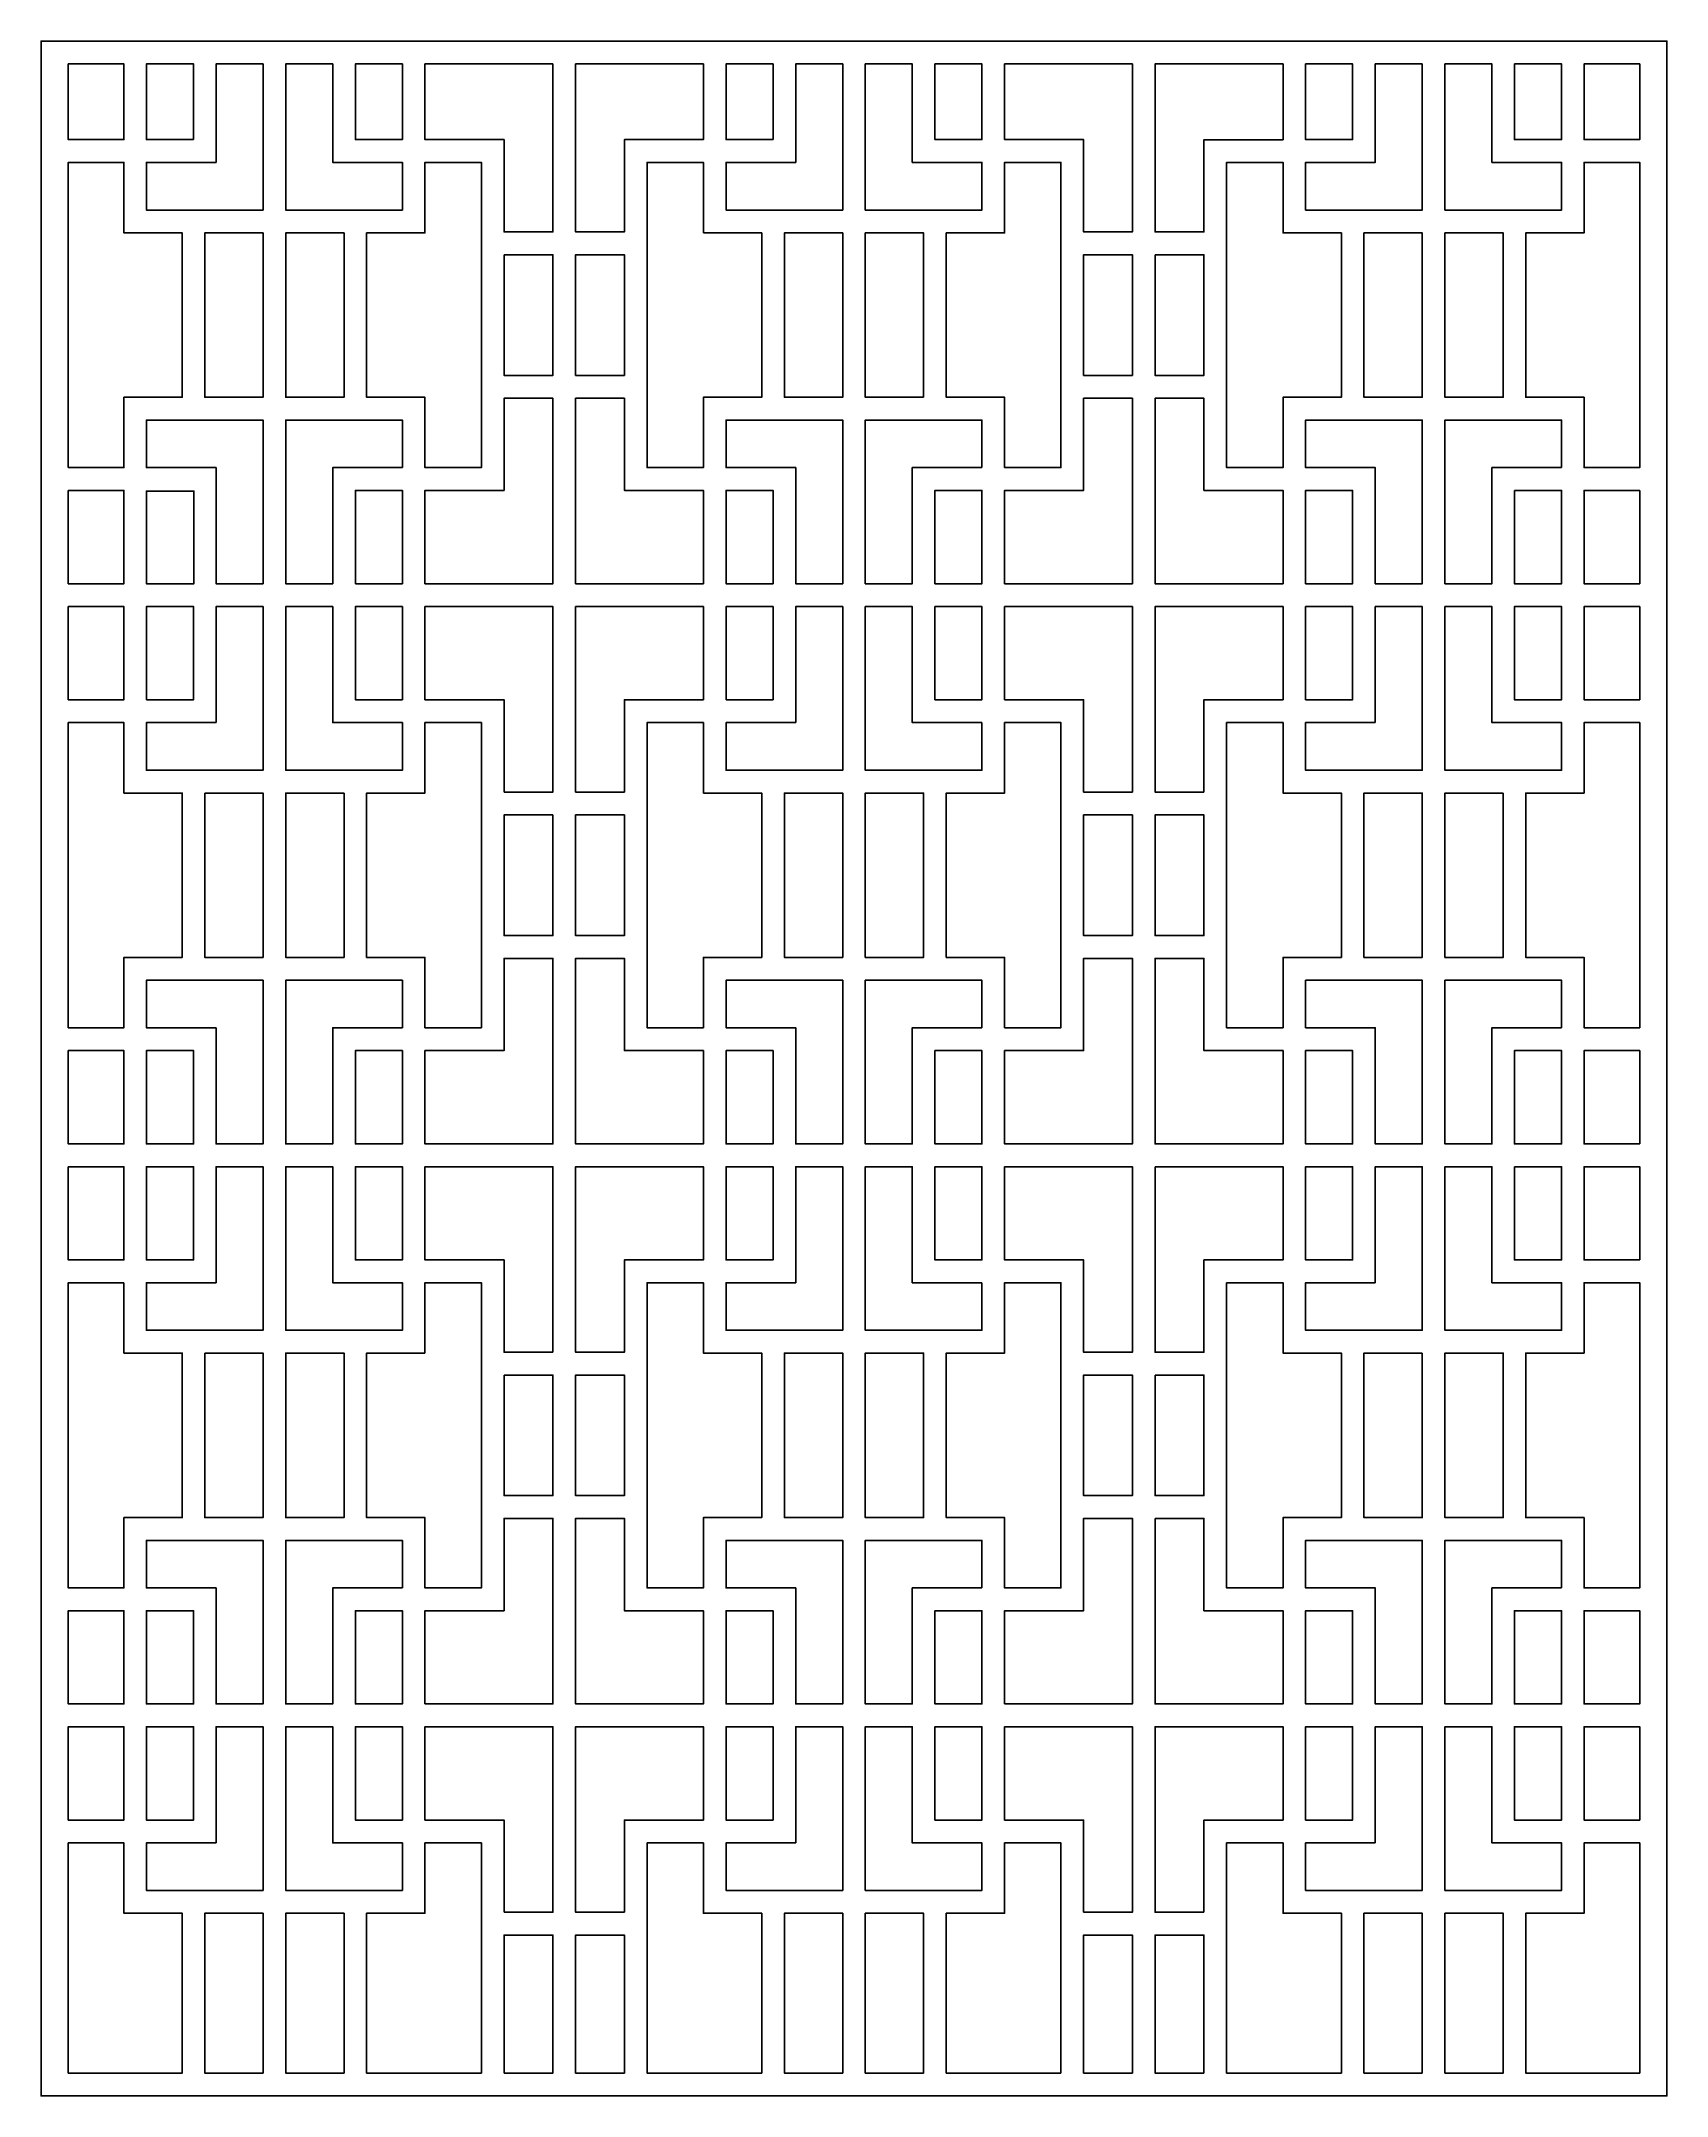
# Model space of a CAD drawing. Header units: centimetres. Extents: x -1.58 to 1.58, y -2 to 2.
import ezdxf

# ---------------------------------------------------------------- set-up
doc = ezdxf.new("R2010")
doc.units = ezdxf.units.CM
doc.header["$MEASUREMENT"] = 0
doc.layers.add('Layer 1', color=7, linetype='Continuous')

msp = doc.modelspace()

# ---------------------------------------------------------------- linework, layer by layer
at = {"layer": 'Layer 1', "color": 177}
msp.add_open_spline([(-1.58285, -2.00072), (-1.58285, -2.00072), (-1.58285, -2.00072), (-1.58285, -2.00072), (-1.58285, -2.00072), (-1.58285, -2.00072), (-1.58285, 2.00074), (-1.58285, 2.00074), (-1.58285, 2.00074), (-1.58285, 2.00074), (1.58285, 2.00074), (1.58285, 2.00074), (1.58285, 2.00074), (1.58285, 2.00074), (1.58285, -2.00072), (1.58285, -2.00072), (1.58285, -2.00072), (1.58285, -2.00072), (-1.58285, -2.00072), (-1.58285, -2.00072), (-1.58285, -2.00072), (-1.58285, -2.00072), (-1.58285, -2.00072), (-1.58285, -2.00072)], degree=3, knots=[0, 0, 0, 0, 0.1428571, 0.1428571, 0.1428571, 0.1428571, 0.2857143, 0.2857143, 0.2857143, 0.2857143, 0.4285714, 0.4285714, 0.4285714, 0.4285714, 0.5714286, 0.5714286, 0.5714286, 0.5714286, 0.7142857, 0.7142857, 0.7142857, 0.7142857, 1, 1, 1, 1], dxfattribs=at)
at = {"layer": 'Layer 1', "color": 7}
for points, knots in [([(-1.53011, 1.95628), (-1.53011, 1.95628), (-1.42163, 1.95628), (-1.42163, 1.95628), (-1.42163, 1.95628), (-1.42163, 1.95628), (-1.42163, 1.80882), (-1.42163, 1.80882), (-1.42163, 1.80882), (-1.42163, 1.80882), (-1.53011, 1.80882), (-1.53011, 1.80882), (-1.53011, 1.80882), (-1.53011, 1.80882), (-1.53011, 1.95628), (-1.53011, 1.95628), (-1.53011, 1.95628), (-1.53011, 1.95628), (-1.53011, 1.95628), (-1.53011, 1.95628)], [0, 0, 0, 0, 0.1666667, 0.1666667, 0.1666667, 0.1666667, 0.3333333, 0.3333333, 0.3333333, 0.3333333, 0.5, 0.5, 0.5, 0.5, 0.6666667, 0.6666667, 0.6666667, 0.6666667, 1, 1, 1, 1]), ([(-1.28606, 1.80882), (-1.28606, 1.80882), (-1.37767, 1.80882), (-1.37767, 1.80882), (-1.37767, 1.80882), (-1.37767, 1.80882), (-1.37767, 1.95628), (-1.37767, 1.95628), (-1.37767, 1.95628), (-1.37767, 1.95628), (-1.28607, 1.95628), (-1.28607, 1.95628), (-1.28607, 1.95628), (-1.28607, 1.95628), (-1.28607, 1.80882), (-1.28607, 1.80882), (-1.28607, 1.80882), (-1.28607, 1.80882), (-1.28606, 1.80882), (-1.28606, 1.80882)], [0, 0, 0, 0, 0.1666667, 0.1666667, 0.1666667, 0.1666667, 0.3333333, 0.3333333, 0.3333333, 0.3333333, 0.5, 0.5, 0.5, 0.5, 0.6666667, 0.6666667, 0.6666667, 0.6666667, 1, 1, 1, 1]), ([(-1.2421, 1.76436), (-1.2421, 1.76436), (-1.37767, 1.76436), (-1.37767, 1.76436), (-1.37767, 1.76436), (-1.37767, 1.76436), (-1.37767, 1.67173), (-1.37767, 1.67173), (-1.37767, 1.67173), (-1.37767, 1.67173), (-1.1505, 1.67173), (-1.1505, 1.67173), (-1.1505, 1.67173), (-1.1505, 1.67173), (-1.1505, 1.95628), (-1.1505, 1.95628), (-1.1505, 1.95628), (-1.1505, 1.95628), (-1.2421, 1.95628), (-1.2421, 1.95628), (-1.2421, 1.95628), (-1.2421, 1.95628), (-1.2421, 1.76436), (-1.2421, 1.76436), (-1.2421, 1.76436), (-1.2421, 1.76436), (-1.2421, 1.76436), (-1.2421, 1.76436)], [0, 0, 0, 0, 0.125, 0.125, 0.125, 0.125, 0.25, 0.25, 0.25, 0.25, 0.375, 0.375, 0.375, 0.375, 0.5, 0.5, 0.5, 0.5, 0.625, 0.625, 0.625, 0.625, 0.75, 0.75, 0.75, 0.75, 1, 1, 1, 1]), ([(-1.01493, 1.95628), (-1.01493, 1.95628), (-1.10653, 1.95628), (-1.10653, 1.95628), (-1.10653, 1.95628), (-1.10653, 1.95628), (-1.10653, 1.67173), (-1.10653, 1.67173), (-1.10653, 1.67173), (-1.10653, 1.67173), (-0.87936, 1.67173), (-0.87936, 1.67173), (-0.87936, 1.67173), (-0.87936, 1.67173), (-0.87936, 1.76436), (-0.87936, 1.76436), (-0.87936, 1.76436), (-0.87936, 1.76436), (-1.01493, 1.76436), (-1.01493, 1.76436), (-1.01493, 1.76436), (-1.01493, 1.76436), (-1.01493, 1.95628), (-1.01493, 1.95628)], [0, 0, 0, 0, 0.1428571, 0.1428571, 0.1428571, 0.1428571, 0.2857143, 0.2857143, 0.2857143, 0.2857143, 0.4285714, 0.4285714, 0.4285714, 0.4285714, 0.5714286, 0.5714286, 0.5714286, 0.5714286, 0.7142857, 0.7142857, 0.7142857, 0.7142857, 1, 1, 1, 1]), ([(-0.97096, 1.95628), (-0.97096, 1.95628), (-0.97096, 1.80882), (-0.97096, 1.80882), (-0.97096, 1.80882), (-0.97096, 1.80882), (-0.87936, 1.80882), (-0.87936, 1.80882), (-0.87936, 1.80882), (-0.87936, 1.80882), (-0.87936, 1.95628), (-0.87936, 1.95628), (-0.87936, 1.95628), (-0.87936, 1.95628), (-0.97096, 1.95628), (-0.97096, 1.95628), (-0.97096, 1.95628), (-0.97096, 1.95628), (-0.97096, 1.95628), (-0.97096, 1.95628)], [0, 0, 0, 0, 0.1666667, 0.1666667, 0.1666667, 0.1666667, 0.3333333, 0.3333333, 0.3333333, 0.3333333, 0.5, 0.5, 0.5, 0.5, 0.6666667, 0.6666667, 0.6666667, 0.6666667, 1, 1, 1, 1]), ([(-0.58624, 1.95628), (-0.58624, 1.95628), (-0.83539, 1.95628), (-0.83539, 1.95628), (-0.83539, 1.95628), (-0.83539, 1.95628), (-0.83539, 1.80882), (-0.83539, 1.80882), (-0.83539, 1.80882), (-0.83539, 1.80882), (-0.6815, 1.80882), (-0.6815, 1.80882), (-0.6815, 1.80882), (-0.6815, 1.80882), (-0.6815, 1.62912), (-0.6815, 1.62912), (-0.6815, 1.62912), (-0.6815, 1.62912), (-0.58624, 1.62912), (-0.58624, 1.62912), (-0.58624, 1.62912), (-0.58624, 1.62912), (-0.58624, 1.95628), (-0.58624, 1.95628)], [0, 0, 0, 0, 0.1428571, 0.1428571, 0.1428571, 0.1428571, 0.2857143, 0.2857143, 0.2857143, 0.2857143, 0.4285714, 0.4285714, 0.4285714, 0.4285714, 0.5714286, 0.5714286, 0.5714286, 0.5714286, 0.7142857, 0.7142857, 0.7142857, 0.7142857, 1, 1, 1, 1]), ([(-0.54227, 1.80882), (-0.54227, 1.80882), (-0.54227, 1.62912), (-0.54227, 1.62912), (-0.54227, 1.62912), (-0.54227, 1.62912), (-0.44701, 1.62912), (-0.44701, 1.62912), (-0.44701, 1.62912), (-0.44701, 1.62912), (-0.44701, 1.80882), (-0.44701, 1.80882), (-0.44701, 1.80882), (-0.44701, 1.80882), (-0.29312, 1.80882), (-0.29312, 1.80882), (-0.29312, 1.80882), (-0.29312, 1.80882), (-0.29312, 1.95628), (-0.29312, 1.95628), (-0.29312, 1.95628), (-0.29312, 1.95628), (-0.54227, 1.95628), (-0.54227, 1.95628), (-0.54227, 1.95628), (-0.54227, 1.95628), (-0.54227, 1.80882), (-0.54227, 1.80882), (-0.54227, 1.80882), (-0.54227, 1.80882), (-0.54227, 1.80883), (-0.54227, 1.80883), (-0.54227, 1.80883), (-0.54227, 1.80883), (-0.54227, 1.80882), (-0.54227, 1.80882)], [0, 0, 0, 0, 0.1, 0.1, 0.1, 0.1, 0.2, 0.2, 0.2, 0.2, 0.3, 0.3, 0.3, 0.3, 0.4, 0.4, 0.4, 0.4, 0.5, 0.5, 0.5, 0.5, 0.6, 0.6, 0.6, 0.6, 0.7, 0.7, 0.7, 0.7, 0.8, 0.8, 0.8, 0.8, 1, 1, 1, 1]), ([(-0.02198, 1.95628), (-0.02198, 1.95628), (-0.11358, 1.95628), (-0.11358, 1.95628), (-0.11358, 1.95628), (-0.11358, 1.95628), (-0.11358, 1.76436), (-0.11358, 1.76436), (-0.11358, 1.76436), (-0.11358, 1.76436), (-0.24915, 1.76436), (-0.24915, 1.76436), (-0.24915, 1.76436), (-0.24915, 1.76436), (-0.24915, 1.67173), (-0.24915, 1.67173), (-0.24915, 1.67173), (-0.24915, 1.67173), (-0.02198, 1.67173), (-0.02198, 1.67173), (-0.02198, 1.67173), (-0.02198, 1.67173), (-0.02198, 1.95628), (-0.02198, 1.95628), (-0.02198, 1.95628), (-0.02198, 1.95628), (-0.02198, 1.95628), (-0.02198, 1.95628)], [0, 0, 0, 0, 0.125, 0.125, 0.125, 0.125, 0.25, 0.25, 0.25, 0.25, 0.375, 0.375, 0.375, 0.375, 0.5, 0.5, 0.5, 0.5, 0.625, 0.625, 0.625, 0.625, 0.75, 0.75, 0.75, 0.75, 1, 1, 1, 1]), ([(-0.15755, 1.80882), (-0.15755, 1.80882), (-0.24915, 1.80882), (-0.24915, 1.80882), (-0.24915, 1.80882), (-0.24915, 1.80882), (-0.24915, 1.95628), (-0.24915, 1.95628), (-0.24915, 1.95628), (-0.24915, 1.95628), (-0.15755, 1.95628), (-0.15755, 1.95628), (-0.15755, 1.95628), (-0.15755, 1.95628), (-0.15755, 1.80882), (-0.15755, 1.80882), (-0.15755, 1.80882), (-0.15755, 1.80882), (-0.15755, 1.80882), (-0.15755, 1.80882)], [0, 0, 0, 0, 0.1666667, 0.1666667, 0.1666667, 0.1666667, 0.3333333, 0.3333333, 0.3333333, 0.3333333, 0.5, 0.5, 0.5, 0.5, 0.6666667, 0.6666667, 0.6666667, 0.6666667, 1, 1, 1, 1]), ([(0.11358, 1.95628), (0.11358, 1.95628), (0.02198, 1.95628), (0.02198, 1.95628), (0.02198, 1.95628), (0.02198, 1.95628), (0.02198, 1.67173), (0.02198, 1.67173), (0.02198, 1.67173), (0.02198, 1.67173), (0.24915, 1.67173), (0.24915, 1.67173), (0.24915, 1.67173), (0.24915, 1.67173), (0.24915, 1.76436), (0.24915, 1.76436), (0.24915, 1.76436), (0.24915, 1.76436), (0.11358, 1.76436), (0.11358, 1.76436), (0.11358, 1.76436), (0.11358, 1.76436), (0.11358, 1.95628), (0.11358, 1.95628), (0.11358, 1.95628), (0.11358, 1.95628), (0.11358, 1.95628), (0.11358, 1.95628)], [0, 0, 0, 0, 0.125, 0.125, 0.125, 0.125, 0.25, 0.25, 0.25, 0.25, 0.375, 0.375, 0.375, 0.375, 0.5, 0.5, 0.5, 0.5, 0.625, 0.625, 0.625, 0.625, 0.75, 0.75, 0.75, 0.75, 1, 1, 1, 1]), ([(0.15755, 1.95628), (0.15755, 1.95628), (0.24915, 1.95628), (0.24915, 1.95628), (0.24915, 1.95628), (0.24915, 1.95628), (0.24915, 1.80882), (0.24915, 1.80882), (0.24915, 1.80882), (0.24915, 1.80882), (0.15755, 1.80882), (0.15755, 1.80882), (0.15755, 1.80882), (0.15755, 1.80882), (0.15755, 1.95628), (0.15755, 1.95628), (0.15755, 1.95628), (0.15755, 1.95628), (0.15755, 1.95628), (0.15755, 1.95628)], [0, 0, 0, 0, 0.1666667, 0.1666667, 0.1666667, 0.1666667, 0.3333333, 0.3333333, 0.3333333, 0.3333333, 0.5, 0.5, 0.5, 0.5, 0.6666667, 0.6666667, 0.6666667, 0.6666667, 1, 1, 1, 1]), ([(0.29312, 1.95628), (0.29312, 1.95628), (0.54227, 1.95628), (0.54227, 1.95628), (0.54227, 1.95628), (0.54227, 1.95628), (0.54227, 1.62912), (0.54227, 1.62912), (0.54227, 1.62912), (0.54227, 1.62912), (0.44701, 1.62912), (0.44701, 1.62912), (0.44701, 1.62912), (0.44701, 1.62912), (0.44701, 1.80882), (0.44701, 1.80882), (0.44701, 1.80882), (0.44701, 1.80882), (0.29312, 1.80882), (0.29312, 1.80882), (0.29312, 1.80882), (0.29312, 1.80882), (0.29312, 1.95628), (0.29312, 1.95628), (0.29312, 1.95628), (0.29312, 1.95628), (0.29312, 1.95628), (0.29312, 1.95628)], [0, 0, 0, 0, 0.125, 0.125, 0.125, 0.125, 0.25, 0.25, 0.25, 0.25, 0.375, 0.375, 0.375, 0.375, 0.5, 0.5, 0.5, 0.5, 0.625, 0.625, 0.625, 0.625, 0.75, 0.75, 0.75, 0.75, 1, 1, 1, 1]), ([(0.58624, 1.80882), (0.58624, 1.80882), (0.58624, 1.95628), (0.58624, 1.95628), (0.58624, 1.95628), (0.58624, 1.95628), (0.83539, 1.95628), (0.83539, 1.95628), (0.83539, 1.95628), (0.83539, 1.95628), (0.83539, 1.80878), (0.83539, 1.80878), (0.83539, 1.80878), (0.83539, 1.80878), (0.6815, 1.80878), (0.6815, 1.80878), (0.6815, 1.80878), (0.6815, 1.80878), (0.6815, 1.62912), (0.6815, 1.62912), (0.6815, 1.62912), (0.6815, 1.62912), (0.58624, 1.62912), (0.58624, 1.62912), (0.58624, 1.62912), (0.58624, 1.62912), (0.58624, 1.80882), (0.58624, 1.80882)], [0, 0, 0, 0, 0.125, 0.125, 0.125, 0.125, 0.25, 0.25, 0.25, 0.25, 0.375, 0.375, 0.375, 0.375, 0.5, 0.5, 0.5, 0.5, 0.625, 0.625, 0.625, 0.625, 0.75, 0.75, 0.75, 0.75, 1, 1, 1, 1]), ([(0.83539, 1.95628), (0.83539, 1.95628), (0.58624, 1.95628), (0.58624, 1.95628), (0.58624, 1.95628), (0.58624, 1.95628), (0.83539, 1.95628), (0.83539, 1.95628), (0.83539, 1.95628), (0.83539, 1.95628), (0.83539, 1.95628), (0.83539, 1.95628)], [0, 0, 0, 0, 0.25, 0.25, 0.25, 0.25, 0.5, 0.5, 0.5, 0.5, 1, 1, 1, 1]), ([(0.87936, 1.95628), (0.87936, 1.95628), (0.97096, 1.95628), (0.97096, 1.95628), (0.97096, 1.95628), (0.97096, 1.95628), (0.97096, 1.80882), (0.97096, 1.80882), (0.97096, 1.80882), (0.97096, 1.80882), (0.87936, 1.80882), (0.87936, 1.80882), (0.87936, 1.80882), (0.87936, 1.80882), (0.87936, 1.95628), (0.87936, 1.95628), (0.87936, 1.95628), (0.87936, 1.95628), (0.87936, 1.95628), (0.87936, 1.95628)], [0, 0, 0, 0, 0.1666667, 0.1666667, 0.1666667, 0.1666667, 0.3333333, 0.3333333, 0.3333333, 0.3333333, 0.5, 0.5, 0.5, 0.5, 0.6666667, 0.6666667, 0.6666667, 0.6666667, 1, 1, 1, 1]), ([(1.10653, 1.95628), (1.10653, 1.95628), (1.01493, 1.95628), (1.01493, 1.95628), (1.01493, 1.95628), (1.01493, 1.95628), (1.01493, 1.76436), (1.01493, 1.76436), (1.01493, 1.76436), (1.01493, 1.76436), (0.87936, 1.76436), (0.87936, 1.76436), (0.87936, 1.76436), (0.87936, 1.76436), (0.87936, 1.67173), (0.87936, 1.67173), (0.87936, 1.67173), (0.87936, 1.67173), (1.10653, 1.67173), (1.10653, 1.67173), (1.10653, 1.67173), (1.10653, 1.67173), (1.10653, 1.95628), (1.10653, 1.95628)], [0, 0, 0, 0, 0.1428571, 0.1428571, 0.1428571, 0.1428571, 0.2857143, 0.2857143, 0.2857143, 0.2857143, 0.4285714, 0.4285714, 0.4285714, 0.4285714, 0.5714286, 0.5714286, 0.5714286, 0.5714286, 0.7142857, 0.7142857, 0.7142857, 0.7142857, 1, 1, 1, 1]), ([(1.1505, 1.95628), (1.1505, 1.95628), (1.1505, 1.67173), (1.1505, 1.67173), (1.1505, 1.67173), (1.1505, 1.67173), (1.37766, 1.67173), (1.37766, 1.67173), (1.37766, 1.67173), (1.37766, 1.67173), (1.37766, 1.76436), (1.37766, 1.76436), (1.37766, 1.76436), (1.37766, 1.76436), (1.2421, 1.76436), (1.2421, 1.76436), (1.2421, 1.76436), (1.2421, 1.76436), (1.2421, 1.95628), (1.2421, 1.95628), (1.2421, 1.95628), (1.2421, 1.95628), (1.1505, 1.95628), (1.1505, 1.95628), (1.1505, 1.95628), (1.1505, 1.95628), (1.1505, 1.95628), (1.1505, 1.95628)], [0, 0, 0, 0, 0.125, 0.125, 0.125, 0.125, 0.25, 0.25, 0.25, 0.25, 0.375, 0.375, 0.375, 0.375, 0.5, 0.5, 0.5, 0.5, 0.625, 0.625, 0.625, 0.625, 0.75, 0.75, 0.75, 0.75, 1, 1, 1, 1]), ([(1.28606, 1.95628), (1.28606, 1.95628), (1.28606, 1.80882), (1.28606, 1.80882), (1.28606, 1.80882), (1.28606, 1.80882), (1.37766, 1.80882), (1.37766, 1.80882), (1.37766, 1.80882), (1.37766, 1.80882), (1.37766, 1.95628), (1.37766, 1.95628), (1.37766, 1.95628), (1.37766, 1.95628), (1.28606, 1.95628), (1.28606, 1.95628)], [0, 0, 0, 0, 0.2, 0.2, 0.2, 0.2, 0.4, 0.4, 0.4, 0.4, 0.6, 0.6, 0.6, 0.6, 1, 1, 1, 1]), ([(1.53009, 1.95628), (1.53009, 1.95628), (1.53009, 1.80882), (1.53009, 1.80882), (1.53009, 1.80882), (1.53009, 1.80882), (1.42163, 1.80882), (1.42163, 1.80882), (1.42163, 1.80882), (1.42163, 1.80882), (1.42163, 1.95628), (1.42163, 1.95628), (1.42163, 1.95628), (1.42163, 1.95628), (1.53009, 1.95628), (1.53009, 1.95628)], [0, 0, 0, 0, 0.2, 0.2, 0.2, 0.2, 0.4, 0.4, 0.4, 0.4, 0.6, 0.6, 0.6, 0.6, 1, 1, 1, 1]), ([(0.87936, 1.80882), (0.87936, 1.80882), (0.97096, 1.80882), (0.97096, 1.80882), (0.97096, 1.80882), (0.97096, 1.80882), (0.87936, 1.80882), (0.87936, 1.80882), (0.87936, 1.80882), (0.87936, 1.80882), (0.87936, 1.80882), (0.87936, 1.80882)], [0, 0, 0, 0, 0.25, 0.25, 0.25, 0.25, 0.5, 0.5, 0.5, 0.5, 1, 1, 1, 1]), ([(-1.53009, 1.17007), (-1.53009, 1.17007), (-1.53009, 1.76436), (-1.53009, 1.76436), (-1.53009, 1.76436), (-1.53009, 1.76436), (-1.42163, 1.76436), (-1.42163, 1.76436), (-1.42163, 1.76436), (-1.42163, 1.76436), (-1.42163, 1.62727), (-1.42163, 1.62727), (-1.42163, 1.62727), (-1.42163, 1.62727), (-1.30805, 1.62727), (-1.30805, 1.62727), (-1.30805, 1.62727), (-1.30805, 1.62727), (-1.30805, 1.40497), (-1.30805, 1.40497), (-1.30805, 1.40497), (-1.30805, 1.40497), (-1.30805, 1.30715), (-1.30805, 1.30715), (-1.30805, 1.30715), (-1.30805, 1.30715), (-1.42163, 1.30715), (-1.42163, 1.30715), (-1.42163, 1.30715), (-1.42163, 1.30715), (-1.42163, 1.17007), (-1.42163, 1.17007), (-1.42163, 1.17007), (-1.42163, 1.17007), (-1.53009, 1.17007), (-1.53009, 1.17007), (-1.53009, 1.17007), (-1.53009, 1.17007), (-1.53009, 1.17007), (-1.53009, 1.17007)], [0, 0, 0, 0, 0.0909091, 0.0909091, 0.0909091, 0.0909091, 0.1818182, 0.1818182, 0.1818182, 0.1818182, 0.2727273, 0.2727273, 0.2727273, 0.2727273, 0.3636364, 0.3636364, 0.3636364, 0.3636364, 0.4545455, 0.4545455, 0.4545455, 0.4545455, 0.5454545, 0.5454545, 0.5454545, 0.5454545, 0.6363636, 0.6363636, 0.6363636, 0.6363636, 0.7272727, 0.7272727, 0.7272727, 0.7272727, 0.8181818, 0.8181818, 0.8181818, 0.8181818, 1, 1, 1, 1]), ([(-0.72547, 1.40497), (-0.72547, 1.40497), (-0.72547, 1.17007), (-0.72547, 1.17007), (-0.72547, 1.17007), (-0.72547, 1.17007), (-0.83539, 1.17007), (-0.83539, 1.17007), (-0.83539, 1.17007), (-0.83539, 1.17007), (-0.83539, 1.30715), (-0.83539, 1.30715), (-0.83539, 1.30715), (-0.83539, 1.30715), (-0.94898, 1.30715), (-0.94898, 1.30715), (-0.94898, 1.30715), (-0.94898, 1.30715), (-0.94898, 1.46721), (-0.94898, 1.46721), (-0.94898, 1.46721), (-0.94898, 1.46721), (-0.94898, 1.62727), (-0.94898, 1.62727), (-0.94898, 1.62727), (-0.94898, 1.62727), (-0.83539, 1.62727), (-0.83539, 1.62727), (-0.83539, 1.62727), (-0.83539, 1.62727), (-0.83539, 1.76436), (-0.83539, 1.76436), (-0.83539, 1.76436), (-0.83539, 1.76436), (-0.72547, 1.76436), (-0.72547, 1.76436), (-0.72547, 1.76436), (-0.72547, 1.76436), (-0.72547, 1.40497), (-0.72547, 1.40497), (-0.72547, 1.40497), (-0.72547, 1.40497), (-0.72547, 1.40497), (-0.72547, 1.40497)], [0, 0, 0, 0, 0.0833333, 0.0833333, 0.0833333, 0.0833333, 0.1666667, 0.1666667, 0.1666667, 0.1666667, 0.25, 0.25, 0.25, 0.25, 0.3333333, 0.3333333, 0.3333333, 0.3333333, 0.4166667, 0.4166667, 0.4166667, 0.4166667, 0.5, 0.5, 0.5, 0.5, 0.5833333, 0.5833333, 0.5833333, 0.5833333, 0.6666667, 0.6666667, 0.6666667, 0.6666667, 0.75, 0.75, 0.75, 0.75, 0.8333333, 0.8333333, 0.8333333, 0.8333333, 1, 1, 1, 1]), ([(-0.29312, 1.62718), (-0.29312, 1.62718), (-0.17954, 1.62718), (-0.17954, 1.62718), (-0.17954, 1.62718), (-0.17954, 1.62718), (-0.17954, 1.30715), (-0.17954, 1.30715), (-0.17954, 1.30715), (-0.17954, 1.30715), (-0.29312, 1.30715), (-0.29312, 1.30715), (-0.29312, 1.30715), (-0.29312, 1.30715), (-0.29312, 1.17007), (-0.29312, 1.17007), (-0.29312, 1.17007), (-0.29312, 1.17007), (-0.40304, 1.17007), (-0.40304, 1.17007), (-0.40304, 1.17007), (-0.40304, 1.17007), (-0.40304, 1.76436), (-0.40304, 1.76436), (-0.40304, 1.76436), (-0.40304, 1.76436), (-0.29312, 1.76436), (-0.29312, 1.76436), (-0.29312, 1.76436), (-0.29312, 1.76436), (-0.29312, 1.62718), (-0.29312, 1.62718), (-0.29312, 1.62718), (-0.29312, 1.62718), (-0.29312, 1.62718), (-0.29312, 1.62718)], [0, 0, 0, 0, 0.1, 0.1, 0.1, 0.1, 0.2, 0.2, 0.2, 0.2, 0.3, 0.3, 0.3, 0.3, 0.4, 0.4, 0.4, 0.4, 0.5, 0.5, 0.5, 0.5, 0.6, 0.6, 0.6, 0.6, 0.7, 0.7, 0.7, 0.7, 0.8, 0.8, 0.8, 0.8, 1, 1, 1, 1]), ([(0.29312, 1.76436), (0.29312, 1.76436), (0.40304, 1.76436), (0.40304, 1.76436), (0.40304, 1.76436), (0.40304, 1.76436), (0.40304, 1.17007), (0.40304, 1.17007), (0.40304, 1.17007), (0.40304, 1.17007), (0.29312, 1.17007), (0.29312, 1.17007), (0.29312, 1.17007), (0.29312, 1.17007), (0.29312, 1.30715), (0.29312, 1.30715), (0.29312, 1.30715), (0.29312, 1.30715), (0.17954, 1.30715), (0.17954, 1.30715), (0.17954, 1.30715), (0.17954, 1.30715), (0.17954, 1.62727), (0.17954, 1.62727), (0.17954, 1.62727), (0.17954, 1.62727), (0.29312, 1.62727), (0.29312, 1.62727), (0.29312, 1.62727), (0.29312, 1.62727), (0.29312, 1.76436), (0.29312, 1.76436), (0.29312, 1.76436), (0.29312, 1.76436), (0.29312, 1.76436), (0.29312, 1.76436)], [0, 0, 0, 0, 0.1, 0.1, 0.1, 0.1, 0.2, 0.2, 0.2, 0.2, 0.3, 0.3, 0.3, 0.3, 0.4, 0.4, 0.4, 0.4, 0.5, 0.5, 0.5, 0.5, 0.6, 0.6, 0.6, 0.6, 0.7, 0.7, 0.7, 0.7, 0.8, 0.8, 0.8, 0.8, 1, 1, 1, 1]), ([(0.72547, 1.76436), (0.72547, 1.76436), (0.83539, 1.76436), (0.83539, 1.76436), (0.83539, 1.76436), (0.83539, 1.76436), (0.83539, 1.62727), (0.83539, 1.62727), (0.83539, 1.62727), (0.83539, 1.62727), (0.94898, 1.62727), (0.94898, 1.62727), (0.94898, 1.62727), (0.94898, 1.62727), (0.94898, 1.30715), (0.94898, 1.30715), (0.94898, 1.30715), (0.94898, 1.30715), (0.83539, 1.30715), (0.83539, 1.30715), (0.83539, 1.30715), (0.83539, 1.30715), (0.83539, 1.17007), (0.83539, 1.17007), (0.83539, 1.17007), (0.83539, 1.17007), (0.72547, 1.17007), (0.72547, 1.17007), (0.72547, 1.17007), (0.72547, 1.17007), (0.72547, 1.76436), (0.72547, 1.76436), (0.72547, 1.76436), (0.72547, 1.76436), (0.72547, 1.76436), (0.72547, 1.76436)], [0, 0, 0, 0, 0.1, 0.1, 0.1, 0.1, 0.2, 0.2, 0.2, 0.2, 0.3, 0.3, 0.3, 0.3, 0.4, 0.4, 0.4, 0.4, 0.5, 0.5, 0.5, 0.5, 0.6, 0.6, 0.6, 0.6, 0.7, 0.7, 0.7, 0.7, 0.8, 0.8, 0.8, 0.8, 1, 1, 1, 1]), ([(1.30805, 1.52946), (1.30805, 1.52946), (1.30805, 1.62727), (1.30805, 1.62727), (1.30805, 1.62727), (1.30805, 1.62727), (1.42163, 1.62727), (1.42163, 1.62727), (1.42163, 1.62727), (1.42163, 1.62727), (1.42163, 1.76436), (1.42163, 1.76436), (1.42163, 1.76436), (1.42163, 1.76436), (1.53009, 1.76436), (1.53009, 1.76436), (1.53009, 1.76436), (1.53009, 1.76436), (1.53009, 1.17007), (1.53009, 1.17007), (1.53009, 1.17007), (1.53009, 1.17007), (1.42163, 1.17007), (1.42163, 1.17007), (1.42163, 1.17007), (1.42163, 1.17007), (1.42163, 1.30715), (1.42163, 1.30715), (1.42163, 1.30715), (1.42163, 1.30715), (1.30805, 1.30715), (1.30805, 1.30715), (1.30805, 1.30715), (1.30805, 1.30715), (1.30805, 1.52946), (1.30805, 1.52946), (1.30805, 1.52946), (1.30805, 1.52946), (1.30805, 1.52946), (1.30805, 1.52946)], [0, 0, 0, 0, 0.0909091, 0.0909091, 0.0909091, 0.0909091, 0.1818182, 0.1818182, 0.1818182, 0.1818182, 0.2727273, 0.2727273, 0.2727273, 0.2727273, 0.3636364, 0.3636364, 0.3636364, 0.3636364, 0.4545455, 0.4545455, 0.4545455, 0.4545455, 0.5454545, 0.5454545, 0.5454545, 0.5454545, 0.6363636, 0.6363636, 0.6363636, 0.6363636, 0.7272727, 0.7272727, 0.7272727, 0.7272727, 0.8181818, 0.8181818, 0.8181818, 0.8181818, 1, 1, 1, 1]), ([(-1.26408, 1.62727), (-1.26408, 1.62727), (-1.1505, 1.62727), (-1.1505, 1.62727), (-1.1505, 1.62727), (-1.1505, 1.62727), (-1.1505, 1.30715), (-1.1505, 1.30715), (-1.1505, 1.30715), (-1.1505, 1.30715), (-1.26408, 1.30715), (-1.26408, 1.30715), (-1.26408, 1.30715), (-1.26408, 1.30715), (-1.26408, 1.62727), (-1.26408, 1.62727), (-1.26408, 1.62727), (-1.26408, 1.62727), (-1.26408, 1.62727), (-1.26408, 1.62727)], [0, 0, 0, 0, 0.1666667, 0.1666667, 0.1666667, 0.1666667, 0.3333333, 0.3333333, 0.3333333, 0.3333333, 0.5, 0.5, 0.5, 0.5, 0.6666667, 0.6666667, 0.6666667, 0.6666667, 1, 1, 1, 1]), ([(-1.10653, 1.62727), (-1.10653, 1.62727), (-0.99294, 1.62727), (-0.99294, 1.62727), (-0.99294, 1.62727), (-0.99294, 1.62727), (-0.99294, 1.30715), (-0.99294, 1.30715), (-0.99294, 1.30715), (-0.99294, 1.30715), (-1.10653, 1.30715), (-1.10653, 1.30715), (-1.10653, 1.30715), (-1.10653, 1.30715), (-1.10653, 1.62727), (-1.10653, 1.62727), (-1.10653, 1.62727), (-1.10653, 1.62727), (-1.10653, 1.62727), (-1.10653, 1.62727)], [0, 0, 0, 0, 0.1666667, 0.1666667, 0.1666667, 0.1666667, 0.3333333, 0.3333333, 0.3333333, 0.3333333, 0.5, 0.5, 0.5, 0.5, 0.6666667, 0.6666667, 0.6666667, 0.6666667, 1, 1, 1, 1]), ([(-0.13557, 1.62727), (-0.13557, 1.62727), (-0.02198, 1.62727), (-0.02198, 1.62727), (-0.02198, 1.62727), (-0.02198, 1.62727), (-0.02198, 1.30715), (-0.02198, 1.30715), (-0.02198, 1.30715), (-0.02198, 1.30715), (-0.13557, 1.30715), (-0.13557, 1.30715), (-0.13557, 1.30715), (-0.13557, 1.30715), (-0.13557, 1.62727), (-0.13557, 1.62727), (-0.13557, 1.62727), (-0.13557, 1.62727), (-0.13557, 1.62727), (-0.13557, 1.62727)], [0, 0, 0, 0, 0.1666667, 0.1666667, 0.1666667, 0.1666667, 0.3333333, 0.3333333, 0.3333333, 0.3333333, 0.5, 0.5, 0.5, 0.5, 0.6666667, 0.6666667, 0.6666667, 0.6666667, 1, 1, 1, 1]), ([(0.13557, 1.30715), (0.13557, 1.30715), (0.02198, 1.30715), (0.02198, 1.30715), (0.02198, 1.30715), (0.02198, 1.30715), (0.02198, 1.62727), (0.02198, 1.62727), (0.02198, 1.62727), (0.02198, 1.62727), (0.13557, 1.62727), (0.13557, 1.62727), (0.13557, 1.62727), (0.13557, 1.62727), (0.13557, 1.30715), (0.13557, 1.30715), (0.13557, 1.30715), (0.13557, 1.30715), (0.13557, 1.30715), (0.13557, 1.30715)], [0, 0, 0, 0, 0.1666667, 0.1666667, 0.1666667, 0.1666667, 0.3333333, 0.3333333, 0.3333333, 0.3333333, 0.5, 0.5, 0.5, 0.5, 0.6666667, 0.6666667, 0.6666667, 0.6666667, 1, 1, 1, 1]), ([(1.10653, 1.62727), (1.10653, 1.62727), (1.10653, 1.30715), (1.10653, 1.30715), (1.10653, 1.30715), (1.10653, 1.30715), (1.10653, 1.62727), (1.10653, 1.62727), (1.10653, 1.62727), (1.10653, 1.62727), (0.99294, 1.62727), (0.99294, 1.62727), (0.99294, 1.62727), (0.99294, 1.62727), (0.99294, 1.30715), (0.99294, 1.30715), (0.99294, 1.30715), (0.99294, 1.30715), (1.10653, 1.30715), (1.10653, 1.30715), (1.10653, 1.30715), (1.10653, 1.30715), (1.10653, 1.62727), (1.10653, 1.62727), (1.10653, 1.62727), (1.10653, 1.62727), (1.10653, 1.62727), (1.10653, 1.62727)], [0, 0, 0, 0, 0.125, 0.125, 0.125, 0.125, 0.25, 0.25, 0.25, 0.25, 0.375, 0.375, 0.375, 0.375, 0.5, 0.5, 0.5, 0.5, 0.625, 0.625, 0.625, 0.625, 0.75, 0.75, 0.75, 0.75, 1, 1, 1, 1]), ([(1.26408, 1.40497), (1.26408, 1.40497), (1.26408, 1.30715), (1.26408, 1.30715), (1.26408, 1.30715), (1.26408, 1.30715), (1.1505, 1.30715), (1.1505, 1.30715), (1.1505, 1.30715), (1.1505, 1.30715), (1.1505, 1.52946), (1.1505, 1.52946), (1.1505, 1.52946), (1.1505, 1.52946), (1.1505, 1.62727), (1.1505, 1.62727), (1.1505, 1.62727), (1.1505, 1.62727), (1.1505, 1.30715), (1.1505, 1.30715), (1.1505, 1.30715), (1.1505, 1.30715), (1.1505, 1.62727), (1.1505, 1.62727), (1.1505, 1.62727), (1.1505, 1.62727), (1.26408, 1.62727), (1.26408, 1.62727), (1.26408, 1.62727), (1.26408, 1.62727), (1.26408, 1.40497), (1.26408, 1.40497), (1.26408, 1.40497), (1.26408, 1.40497), (1.26408, 1.40497), (1.26408, 1.40497)], [0, 0, 0, 0, 0.1, 0.1, 0.1, 0.1, 0.2, 0.2, 0.2, 0.2, 0.3, 0.3, 0.3, 0.3, 0.4, 0.4, 0.4, 0.4, 0.5, 0.5, 0.5, 0.5, 0.6, 0.6, 0.6, 0.6, 0.7, 0.7, 0.7, 0.7, 0.8, 0.8, 0.8, 0.8, 1, 1, 1, 1]), ([(-0.6815, 1.58466), (-0.6815, 1.58466), (-0.58624, 1.58466), (-0.58624, 1.58466), (-0.58624, 1.58466), (-0.58624, 1.58466), (-0.58624, 1.34976), (-0.58624, 1.34976), (-0.58624, 1.34976), (-0.58624, 1.34976), (-0.6815, 1.34976), (-0.6815, 1.34976), (-0.6815, 1.34976), (-0.6815, 1.34976), (-0.6815, 1.58466), (-0.6815, 1.58466)], [0, 0, 0, 0, 0.2, 0.2, 0.2, 0.2, 0.4, 0.4, 0.4, 0.4, 0.6, 0.6, 0.6, 0.6, 1, 1, 1, 1]), ([(-0.54227, 1.58466), (-0.54227, 1.58466), (-0.44701, 1.58466), (-0.44701, 1.58466), (-0.44701, 1.58466), (-0.44701, 1.58466), (-0.44701, 1.34976), (-0.44701, 1.34976), (-0.44701, 1.34976), (-0.44701, 1.34976), (-0.54227, 1.34976), (-0.54227, 1.34976), (-0.54227, 1.34976), (-0.54227, 1.34976), (-0.54227, 1.58466), (-0.54227, 1.58466), (-0.54227, 1.58466), (-0.54227, 1.58466), (-0.54227, 1.58466), (-0.54227, 1.58466)], [0, 0, 0, 0, 0.1666667, 0.1666667, 0.1666667, 0.1666667, 0.3333333, 0.3333333, 0.3333333, 0.3333333, 0.5, 0.5, 0.5, 0.5, 0.6666667, 0.6666667, 0.6666667, 0.6666667, 1, 1, 1, 1]), ([(0.44701, 1.58466), (0.44701, 1.58466), (0.54227, 1.58466), (0.54227, 1.58466), (0.54227, 1.58466), (0.54227, 1.58466), (0.54227, 1.34976), (0.54227, 1.34976), (0.54227, 1.34976), (0.54227, 1.34976), (0.44701, 1.34976), (0.44701, 1.34976), (0.44701, 1.34976), (0.44701, 1.34976), (0.44701, 1.58466), (0.44701, 1.58466), (0.44701, 1.58466), (0.44701, 1.58466), (0.44701, 1.58466), (0.44701, 1.58466)], [0, 0, 0, 0, 0.1666667, 0.1666667, 0.1666667, 0.1666667, 0.3333333, 0.3333333, 0.3333333, 0.3333333, 0.5, 0.5, 0.5, 0.5, 0.6666667, 0.6666667, 0.6666667, 0.6666667, 1, 1, 1, 1]), ([(0.58624, 1.58466), (0.58624, 1.58466), (0.58624, 1.34976), (0.58624, 1.34976), (0.58624, 1.34976), (0.58624, 1.34976), (0.6815, 1.34976), (0.6815, 1.34976), (0.6815, 1.34976), (0.6815, 1.34976), (0.6815, 1.58466), (0.6815, 1.58466), (0.6815, 1.58466), (0.6815, 1.58466), (0.58624, 1.58466), (0.58624, 1.58466)], [0, 0, 0, 0, 0.2, 0.2, 0.2, 0.2, 0.4, 0.4, 0.4, 0.4, 0.6, 0.6, 0.6, 0.6, 1, 1, 1, 1]), ([(-0.58624, 1.3053), (-0.58624, 1.3053), (-0.6815, 1.3053), (-0.6815, 1.3053), (-0.6815, 1.3053), (-0.6815, 1.3053), (-0.6815, 1.1256), (-0.6815, 1.1256), (-0.6815, 1.1256), (-0.6815, 1.1256), (-0.83539, 1.1256), (-0.83539, 1.1256), (-0.83539, 1.1256), (-0.83539, 1.1256), (-0.83539, 0.94406), (-0.83539, 0.94406), (-0.83539, 0.94406), (-0.83539, 0.94406), (-0.58624, 0.94406), (-0.58624, 0.94406), (-0.58624, 0.94406), (-0.58624, 0.94406), (-0.58624, 1.3053), (-0.58624, 1.3053), (-0.58624, 1.3053), (-0.58624, 1.3053), (-0.58624, 1.3053), (-0.58624, 1.3053)], [0, 0, 0, 0, 0.125, 0.125, 0.125, 0.125, 0.25, 0.25, 0.25, 0.25, 0.375, 0.375, 0.375, 0.375, 0.5, 0.5, 0.5, 0.5, 0.625, 0.625, 0.625, 0.625, 0.75, 0.75, 0.75, 0.75, 1, 1, 1, 1]), ([(-0.54227, 1.3053), (-0.54227, 1.3053), (-0.44701, 1.3053), (-0.44701, 1.3053), (-0.44701, 1.3053), (-0.44701, 1.3053), (-0.44701, 1.1256), (-0.44701, 1.1256), (-0.44701, 1.1256), (-0.44701, 1.1256), (-0.29312, 1.1256), (-0.29312, 1.1256), (-0.29312, 1.1256), (-0.29312, 1.1256), (-0.29312, 0.94406), (-0.29312, 0.94406), (-0.29312, 0.94406), (-0.29312, 0.94406), (-0.54227, 0.94406), (-0.54227, 0.94406), (-0.54227, 0.94406), (-0.54227, 0.94406), (-0.54227, 1.3053), (-0.54227, 1.3053), (-0.54227, 1.3053), (-0.54227, 1.3053), (-0.54227, 1.3053), (-0.54227, 1.3053)], [0, 0, 0, 0, 0.125, 0.125, 0.125, 0.125, 0.25, 0.25, 0.25, 0.25, 0.375, 0.375, 0.375, 0.375, 0.5, 0.5, 0.5, 0.5, 0.625, 0.625, 0.625, 0.625, 0.75, 0.75, 0.75, 0.75, 1, 1, 1, 1]), ([(0.54227, 1.3053), (0.54227, 1.3053), (0.44701, 1.3053), (0.44701, 1.3053), (0.44701, 1.3053), (0.44701, 1.3053), (0.44701, 1.1256), (0.44701, 1.1256), (0.44701, 1.1256), (0.44701, 1.1256), (0.29312, 1.1256), (0.29312, 1.1256), (0.29312, 1.1256), (0.29312, 1.1256), (0.29312, 0.94406), (0.29312, 0.94406), (0.29312, 0.94406), (0.29312, 0.94406), (0.54227, 0.94406), (0.54227, 0.94406), (0.54227, 0.94406), (0.54227, 0.94406), (0.54227, 1.3053), (0.54227, 1.3053), (0.54227, 1.3053), (0.54227, 1.3053), (0.54227, 1.3053), (0.54227, 1.3053)], [0, 0, 0, 0, 0.125, 0.125, 0.125, 0.125, 0.25, 0.25, 0.25, 0.25, 0.375, 0.375, 0.375, 0.375, 0.5, 0.5, 0.5, 0.5, 0.625, 0.625, 0.625, 0.625, 0.75, 0.75, 0.75, 0.75, 1, 1, 1, 1]), ([(0.58624, 1.3053), (0.58624, 1.3053), (0.6815, 1.3053), (0.6815, 1.3053), (0.6815, 1.3053), (0.6815, 1.3053), (0.6815, 1.1256), (0.6815, 1.1256), (0.6815, 1.1256), (0.6815, 1.1256), (0.83539, 1.1256), (0.83539, 1.1256), (0.83539, 1.1256), (0.83539, 1.1256), (0.83539, 0.94406), (0.83539, 0.94406), (0.83539, 0.94406), (0.83539, 0.94406), (0.58624, 0.94406), (0.58624, 0.94406), (0.58624, 0.94406), (0.58624, 0.94406), (0.58624, 1.3053), (0.58624, 1.3053), (0.58624, 1.3053), (0.58624, 1.3053), (0.58624, 1.3053), (0.58624, 1.3053)], [0, 0, 0, 0, 0.125, 0.125, 0.125, 0.125, 0.25, 0.25, 0.25, 0.25, 0.375, 0.375, 0.375, 0.375, 0.5, 0.5, 0.5, 0.5, 0.625, 0.625, 0.625, 0.625, 0.75, 0.75, 0.75, 0.75, 1, 1, 1, 1]), ([(-1.2421, 1.17007), (-1.2421, 1.17007), (-1.37767, 1.17007), (-1.37767, 1.17007), (-1.37767, 1.17007), (-1.37767, 1.17007), (-1.37767, 1.26269), (-1.37767, 1.26269), (-1.37767, 1.26269), (-1.37767, 1.26269), (-1.1505, 1.26269), (-1.1505, 1.26269), (-1.1505, 1.26269), (-1.1505, 1.26269), (-1.1505, 0.94406), (-1.1505, 0.94406), (-1.1505, 0.94406), (-1.1505, 0.94406), (-1.2421, 0.94406), (-1.2421, 0.94406), (-1.2421, 0.94406), (-1.2421, 0.94406), (-1.2421, 1.17007), (-1.2421, 1.17007), (-1.2421, 1.17007), (-1.2421, 1.17007), (-1.2421, 1.17007), (-1.2421, 1.17007)], [0, 0, 0, 0, 0.125, 0.125, 0.125, 0.125, 0.25, 0.25, 0.25, 0.25, 0.375, 0.375, 0.375, 0.375, 0.5, 0.5, 0.5, 0.5, 0.625, 0.625, 0.625, 0.625, 0.75, 0.75, 0.75, 0.75, 1, 1, 1, 1]), ([(-0.87936, 1.17007), (-0.87936, 1.17007), (-1.01493, 1.17007), (-1.01493, 1.17007), (-1.01493, 1.17007), (-1.01493, 1.17007), (-1.01493, 0.94406), (-1.01493, 0.94406), (-1.01493, 0.94406), (-1.01493, 0.94406), (-1.10653, 0.94406), (-1.10653, 0.94406), (-1.10653, 0.94406), (-1.10653, 0.94406), (-1.10653, 1.26269), (-1.10653, 1.26269), (-1.10653, 1.26269), (-1.10653, 1.26269), (-0.87936, 1.26269), (-0.87936, 1.26269), (-0.87936, 1.26269), (-0.87936, 1.26269), (-0.87936, 1.17007), (-0.87936, 1.17007), (-0.87936, 1.17007), (-0.87936, 1.17007), (-0.87936, 1.17007), (-0.87936, 1.17007)], [0, 0, 0, 0, 0.125, 0.125, 0.125, 0.125, 0.25, 0.25, 0.25, 0.25, 0.375, 0.375, 0.375, 0.375, 0.5, 0.5, 0.5, 0.5, 0.625, 0.625, 0.625, 0.625, 0.75, 0.75, 0.75, 0.75, 1, 1, 1, 1]), ([(-0.11358, 1.17007), (-0.11358, 1.17007), (-0.24915, 1.17007), (-0.24915, 1.17007), (-0.24915, 1.17007), (-0.24915, 1.17007), (-0.24915, 1.26269), (-0.24915, 1.26269), (-0.24915, 1.26269), (-0.24915, 1.26269), (-0.02198, 1.26269), (-0.02198, 1.26269), (-0.02198, 1.26269), (-0.02198, 1.26269), (-0.02198, 0.94406), (-0.02198, 0.94406), (-0.02198, 0.94406), (-0.02198, 0.94406), (-0.11358, 0.94406), (-0.11358, 0.94406), (-0.11358, 0.94406), (-0.11358, 0.94406), (-0.11358, 1.17007), (-0.11358, 1.17007), (-0.11358, 1.17007), (-0.11358, 1.17007), (-0.11358, 1.17007), (-0.11358, 1.17007)], [0, 0, 0, 0, 0.125, 0.125, 0.125, 0.125, 0.25, 0.25, 0.25, 0.25, 0.375, 0.375, 0.375, 0.375, 0.5, 0.5, 0.5, 0.5, 0.625, 0.625, 0.625, 0.625, 0.75, 0.75, 0.75, 0.75, 1, 1, 1, 1]), ([(0.24915, 1.17007), (0.24915, 1.17007), (0.11358, 1.17007), (0.11358, 1.17007), (0.11358, 1.17007), (0.11358, 1.17007), (0.11358, 0.94406), (0.11358, 0.94406), (0.11358, 0.94406), (0.11358, 0.94406), (0.02198, 0.94406), (0.02198, 0.94406), (0.02198, 0.94406), (0.02198, 0.94406), (0.02198, 1.26269), (0.02198, 1.26269), (0.02198, 1.26269), (0.02198, 1.26269), (0.24915, 1.26269), (0.24915, 1.26269), (0.24915, 1.26269), (0.24915, 1.26269), (0.24915, 1.17007), (0.24915, 1.17007), (0.24915, 1.17007), (0.24915, 1.17007), (0.24915, 1.17007), (0.24915, 1.17007)], [0, 0, 0, 0, 0.125, 0.125, 0.125, 0.125, 0.25, 0.25, 0.25, 0.25, 0.375, 0.375, 0.375, 0.375, 0.5, 0.5, 0.5, 0.5, 0.625, 0.625, 0.625, 0.625, 0.75, 0.75, 0.75, 0.75, 1, 1, 1, 1]), ([(1.01493, 1.17007), (1.01493, 1.17007), (0.87936, 1.17007), (0.87936, 1.17007), (0.87936, 1.17007), (0.87936, 1.17007), (0.87936, 1.26269), (0.87936, 1.26269), (0.87936, 1.26269), (0.87936, 1.26269), (1.10653, 1.26269), (1.10653, 1.26269), (1.10653, 1.26269), (1.10653, 1.26269), (1.10653, 0.94406), (1.10653, 0.94406), (1.10653, 0.94406), (1.10653, 0.94406), (1.01493, 0.94406), (1.01493, 0.94406), (1.01493, 0.94406), (1.01493, 0.94406), (1.01493, 1.17007), (1.01493, 1.17007), (1.01493, 1.17007), (1.01493, 1.17007), (1.01493, 1.17007), (1.01493, 1.17007)], [0, 0, 0, 0, 0.125, 0.125, 0.125, 0.125, 0.25, 0.25, 0.25, 0.25, 0.375, 0.375, 0.375, 0.375, 0.5, 0.5, 0.5, 0.5, 0.625, 0.625, 0.625, 0.625, 0.75, 0.75, 0.75, 0.75, 1, 1, 1, 1]), ([(1.37766, 1.17007), (1.37766, 1.17007), (1.2421, 1.17007), (1.2421, 1.17007), (1.2421, 1.17007), (1.2421, 1.17007), (1.2421, 0.94406), (1.2421, 0.94406), (1.2421, 0.94406), (1.2421, 0.94406), (1.1505, 0.94406), (1.1505, 0.94406), (1.1505, 0.94406), (1.1505, 0.94406), (1.1505, 1.26269), (1.1505, 1.26269), (1.1505, 1.26269), (1.1505, 1.26269), (1.37766, 1.26269), (1.37766, 1.26269), (1.37766, 1.26269), (1.37766, 1.26269), (1.37766, 1.17007), (1.37766, 1.17007), (1.37766, 1.17007), (1.37766, 1.17007), (1.37766, 1.17007), (1.37766, 1.17007)], [0, 0, 0, 0, 0.125, 0.125, 0.125, 0.125, 0.25, 0.25, 0.25, 0.25, 0.375, 0.375, 0.375, 0.375, 0.5, 0.5, 0.5, 0.5, 0.625, 0.625, 0.625, 0.625, 0.75, 0.75, 0.75, 0.75, 1, 1, 1, 1]), ([(-1.53009, 1.1256), (-1.53009, 1.1256), (-1.42163, 1.1256), (-1.42163, 1.1256), (-1.42163, 1.1256), (-1.42163, 1.1256), (-1.42163, 0.94406), (-1.42163, 0.94406), (-1.42163, 0.94406), (-1.42163, 0.94406), (-1.53009, 0.94406), (-1.53009, 0.94406), (-1.53009, 0.94406), (-1.53009, 0.94406), (-1.53009, 1.1256), (-1.53009, 1.1256)], [0, 0, 0, 0, 0.2, 0.2, 0.2, 0.2, 0.4, 0.4, 0.4, 0.4, 0.6, 0.6, 0.6, 0.6, 1, 1, 1, 1]), ([(-1.37767, 1.1246), (-1.37767, 1.1246), (-1.28514, 1.1246), (-1.28514, 1.1246), (-1.28514, 1.1246), (-1.28514, 1.1246), (-1.28514, 0.94406), (-1.28514, 0.94406), (-1.28514, 0.94406), (-1.28514, 0.94406), (-1.37767, 0.94406), (-1.37767, 0.94406), (-1.37767, 0.94406), (-1.37767, 0.94406), (-1.37767, 1.1246), (-1.37767, 1.1246), (-1.37767, 1.1246), (-1.37767, 1.1246), (-1.37767, 1.1246), (-1.37767, 1.1246)], [0, 0, 0, 0, 0.1666667, 0.1666667, 0.1666667, 0.1666667, 0.3333333, 0.3333333, 0.3333333, 0.3333333, 0.5, 0.5, 0.5, 0.5, 0.6666667, 0.6666667, 0.6666667, 0.6666667, 1, 1, 1, 1]), ([(-0.97096, 0.94406), (-0.97096, 0.94406), (-0.87936, 0.94406), (-0.87936, 0.94406), (-0.87936, 0.94406), (-0.87936, 0.94406), (-0.87936, 1.1256), (-0.87936, 1.1256), (-0.87936, 1.1256), (-0.87936, 1.1256), (-0.97096, 1.1256), (-0.97096, 1.1256), (-0.97096, 1.1256), (-0.97096, 1.1256), (-0.97096, 0.94406), (-0.97096, 0.94406), (-0.97096, 0.94406), (-0.97096, 0.94406), (-0.97096, 0.94406), (-0.97096, 0.94406)], [0, 0, 0, 0, 0.1666667, 0.1666667, 0.1666667, 0.1666667, 0.3333333, 0.3333333, 0.3333333, 0.3333333, 0.5, 0.5, 0.5, 0.5, 0.6666667, 0.6666667, 0.6666667, 0.6666667, 1, 1, 1, 1]), ([(-0.24915, 1.1256), (-0.24915, 1.1256), (-0.15755, 1.1256), (-0.15755, 1.1256), (-0.15755, 1.1256), (-0.15755, 1.1256), (-0.15755, 0.94406), (-0.15755, 0.94406), (-0.15755, 0.94406), (-0.15755, 0.94406), (-0.24915, 0.94406), (-0.24915, 0.94406), (-0.24915, 0.94406), (-0.24915, 0.94406), (-0.24915, 1.1256), (-0.24915, 1.1256), (-0.24915, 1.1256), (-0.24915, 1.1256), (-0.24915, 1.1256), (-0.24915, 1.1256)], [0, 0, 0, 0, 0.1666667, 0.1666667, 0.1666667, 0.1666667, 0.3333333, 0.3333333, 0.3333333, 0.3333333, 0.5, 0.5, 0.5, 0.5, 0.6666667, 0.6666667, 0.6666667, 0.6666667, 1, 1, 1, 1]), ([(0.15755, 1.1256), (0.15755, 1.1256), (0.24915, 1.1256), (0.24915, 1.1256), (0.24915, 1.1256), (0.24915, 1.1256), (0.24915, 0.94406), (0.24915, 0.94406), (0.24915, 0.94406), (0.24915, 0.94406), (0.15755, 0.94406), (0.15755, 0.94406), (0.15755, 0.94406), (0.15755, 0.94406), (0.15755, 1.1256), (0.15755, 1.1256), (0.15755, 1.1256), (0.15755, 1.1256), (0.15755, 1.1256), (0.15755, 1.1256)], [0, 0, 0, 0, 0.1666667, 0.1666667, 0.1666667, 0.1666667, 0.3333333, 0.3333333, 0.3333333, 0.3333333, 0.5, 0.5, 0.5, 0.5, 0.6666667, 0.6666667, 0.6666667, 0.6666667, 1, 1, 1, 1]), ([(0.87936, 1.1256), (0.87936, 1.1256), (0.97096, 1.1256), (0.97096, 1.1256), (0.97096, 1.1256), (0.97096, 1.1256), (0.97096, 0.94406), (0.97096, 0.94406), (0.97096, 0.94406), (0.97096, 0.94406), (0.87936, 0.94406), (0.87936, 0.94406), (0.87936, 0.94406), (0.87936, 0.94406), (0.87936, 1.1256), (0.87936, 1.1256), (0.87936, 1.1256), (0.87936, 1.1256), (0.87936, 1.1256), (0.87936, 1.1256)], [0, 0, 0, 0, 0.1666667, 0.1666667, 0.1666667, 0.1666667, 0.3333333, 0.3333333, 0.3333333, 0.3333333, 0.5, 0.5, 0.5, 0.5, 0.6666667, 0.6666667, 0.6666667, 0.6666667, 1, 1, 1, 1]), ([(1.28606, 1.1256), (1.28606, 1.1256), (1.37766, 1.1256), (1.37766, 1.1256), (1.37766, 1.1256), (1.37766, 1.1256), (1.37766, 0.94406), (1.37766, 0.94406), (1.37766, 0.94406), (1.37766, 0.94406), (1.28606, 0.94406), (1.28606, 0.94406), (1.28606, 0.94406), (1.28606, 0.94406), (1.28606, 1.1256), (1.28606, 1.1256)], [0, 0, 0, 0, 0.2, 0.2, 0.2, 0.2, 0.4, 0.4, 0.4, 0.4, 0.6, 0.6, 0.6, 0.6, 1, 1, 1, 1]), ([(1.53009, 1.1256), (1.53009, 1.1256), (1.53009, 0.94406), (1.53009, 0.94406), (1.53009, 0.94406), (1.53009, 0.94406), (1.42163, 0.94406), (1.42163, 0.94406), (1.42163, 0.94406), (1.42163, 0.94406), (1.42163, 1.1256), (1.42163, 1.1256), (1.42163, 1.1256), (1.42163, 1.1256), (1.53009, 1.1256), (1.53009, 1.1256)], [0, 0, 0, 0, 0.2, 0.2, 0.2, 0.2, 0.4, 0.4, 0.4, 0.4, 0.6, 0.6, 0.6, 0.6, 1, 1, 1, 1]), ([(-1.53009, 0.8996), (-1.53009, 0.8996), (-1.42163, 0.8996), (-1.42163, 0.8996), (-1.42163, 0.8996), (-1.42163, 0.8996), (-1.42163, 0.71805), (-1.42163, 0.71805), (-1.42163, 0.71805), (-1.42163, 0.71805), (-1.53009, 0.71805), (-1.53009, 0.71805), (-1.53009, 0.71805), (-1.53009, 0.71805), (-1.53009, 0.8996), (-1.53009, 0.8996), (-1.53009, 0.8996), (-1.53009, 0.8996), (-1.53009, 0.8996), (-1.53009, 0.8996)], [0, 0, 0, 0, 0.1666667, 0.1666667, 0.1666667, 0.1666667, 0.3333333, 0.3333333, 0.3333333, 0.3333333, 0.5, 0.5, 0.5, 0.5, 0.6666667, 0.6666667, 0.6666667, 0.6666667, 1, 1, 1, 1]), ([(-1.37767, 0.71805), (-1.37767, 0.71805), (-1.28607, 0.71805), (-1.28607, 0.71805), (-1.28607, 0.71805), (-1.28607, 0.71805), (-1.28607, 0.8996), (-1.28607, 0.8996), (-1.28607, 0.8996), (-1.28607, 0.8996), (-1.37767, 0.8996), (-1.37767, 0.8996), (-1.37767, 0.8996), (-1.37767, 0.8996), (-1.37767, 0.71805), (-1.37767, 0.71805), (-1.37767, 0.71805), (-1.37767, 0.71805), (-1.37767, 0.71805), (-1.37767, 0.71805)], [0, 0, 0, 0, 0.1666667, 0.1666667, 0.1666667, 0.1666667, 0.3333333, 0.3333333, 0.3333333, 0.3333333, 0.5, 0.5, 0.5, 0.5, 0.6666667, 0.6666667, 0.6666667, 0.6666667, 1, 1, 1, 1]), ([(-1.2421, 0.67359), (-1.2421, 0.67359), (-1.37767, 0.67359), (-1.37767, 0.67359), (-1.37767, 0.67359), (-1.37767, 0.67359), (-1.37767, 0.58096), (-1.37767, 0.58096), (-1.37767, 0.58096), (-1.37767, 0.58096), (-1.1505, 0.58096), (-1.1505, 0.58096), (-1.1505, 0.58096), (-1.1505, 0.58096), (-1.1505, 0.8996), (-1.1505, 0.8996), (-1.1505, 0.8996), (-1.1505, 0.8996), (-1.2421, 0.8996), (-1.2421, 0.8996), (-1.2421, 0.8996), (-1.2421, 0.8996), (-1.2421, 0.67359), (-1.2421, 0.67359)], [0, 0, 0, 0, 0.1428571, 0.1428571, 0.1428571, 0.1428571, 0.2857143, 0.2857143, 0.2857143, 0.2857143, 0.4285714, 0.4285714, 0.4285714, 0.4285714, 0.5714286, 0.5714286, 0.5714286, 0.5714286, 0.7142857, 0.7142857, 0.7142857, 0.7142857, 1, 1, 1, 1]), ([(-0.87936, 0.67359), (-0.87936, 0.67359), (-1.01493, 0.67359), (-1.01493, 0.67359), (-1.01493, 0.67359), (-1.01493, 0.67359), (-1.01493, 0.8996), (-1.01493, 0.8996), (-1.01493, 0.8996), (-1.01493, 0.8996), (-1.10653, 0.8996), (-1.10653, 0.8996), (-1.10653, 0.8996), (-1.10653, 0.8996), (-1.10653, 0.58096), (-1.10653, 0.58096), (-1.10653, 0.58096), (-1.10653, 0.58096), (-0.87936, 0.58096), (-0.87936, 0.58096), (-0.87936, 0.58096), (-0.87936, 0.58096), (-0.87936, 0.67359), (-0.87936, 0.67359), (-0.87936, 0.67359), (-0.87936, 0.67359), (-0.87936, 0.67359), (-0.87936, 0.67359)], [0, 0, 0, 0, 0.125, 0.125, 0.125, 0.125, 0.25, 0.25, 0.25, 0.25, 0.375, 0.375, 0.375, 0.375, 0.5, 0.5, 0.5, 0.5, 0.625, 0.625, 0.625, 0.625, 0.75, 0.75, 0.75, 0.75, 1, 1, 1, 1]), ([(-0.97096, 0.8996), (-0.97096, 0.8996), (-0.87936, 0.8996), (-0.87936, 0.8996), (-0.87936, 0.8996), (-0.87936, 0.8996), (-0.87936, 0.71805), (-0.87936, 0.71805), (-0.87936, 0.71805), (-0.87936, 0.71805), (-0.97096, 0.71805), (-0.97096, 0.71805), (-0.97096, 0.71805), (-0.97096, 0.71805), (-0.97096, 0.8996), (-0.97096, 0.8996), (-0.97096, 0.8996), (-0.97096, 0.8996), (-0.97096, 0.8996), (-0.97096, 0.8996)], [0, 0, 0, 0, 0.1666667, 0.1666667, 0.1666667, 0.1666667, 0.3333333, 0.3333333, 0.3333333, 0.3333333, 0.5, 0.5, 0.5, 0.5, 0.6666667, 0.6666667, 0.6666667, 0.6666667, 1, 1, 1, 1]), ([(-0.6815, 0.53835), (-0.6815, 0.53835), (-0.58624, 0.53835), (-0.58624, 0.53835), (-0.58624, 0.53835), (-0.58624, 0.53835), (-0.58624, 0.8996), (-0.58624, 0.8996), (-0.58624, 0.8996), (-0.58624, 0.8996), (-0.83539, 0.8996), (-0.83539, 0.8996), (-0.83539, 0.8996), (-0.83539, 0.8996), (-0.83539, 0.71805), (-0.83539, 0.71805), (-0.83539, 0.71805), (-0.83539, 0.71805), (-0.6815, 0.71805), (-0.6815, 0.71805), (-0.6815, 0.71805), (-0.6815, 0.71805), (-0.6815, 0.53835), (-0.6815, 0.53835)], [0, 0, 0, 0, 0.1428571, 0.1428571, 0.1428571, 0.1428571, 0.2857143, 0.2857143, 0.2857143, 0.2857143, 0.4285714, 0.4285714, 0.4285714, 0.4285714, 0.5714286, 0.5714286, 0.5714286, 0.5714286, 0.7142857, 0.7142857, 0.7142857, 0.7142857, 1, 1, 1, 1]), ([(-0.44701, 0.53835), (-0.44701, 0.53835), (-0.54227, 0.53835), (-0.54227, 0.53835), (-0.54227, 0.53835), (-0.54227, 0.53835), (-0.54227, 0.8996), (-0.54227, 0.8996), (-0.54227, 0.8996), (-0.54227, 0.8996), (-0.29312, 0.8996), (-0.29312, 0.8996), (-0.29312, 0.8996), (-0.29312, 0.8996), (-0.29312, 0.71805), (-0.29312, 0.71805), (-0.29312, 0.71805), (-0.29312, 0.71805), (-0.44701, 0.71805), (-0.44701, 0.71805), (-0.44701, 0.71805), (-0.44701, 0.71805), (-0.44701, 0.53835), (-0.44701, 0.53835), (-0.44701, 0.53835), (-0.44701, 0.53835), (-0.44701, 0.53835), (-0.44701, 0.53835)], [0, 0, 0, 0, 0.125, 0.125, 0.125, 0.125, 0.25, 0.25, 0.25, 0.25, 0.375, 0.375, 0.375, 0.375, 0.5, 0.5, 0.5, 0.5, 0.625, 0.625, 0.625, 0.625, 0.75, 0.75, 0.75, 0.75, 1, 1, 1, 1]), ([(-0.24915, 0.71805), (-0.24915, 0.71805), (-0.15755, 0.71805), (-0.15755, 0.71805), (-0.15755, 0.71805), (-0.15755, 0.71805), (-0.15755, 0.8996), (-0.15755, 0.8996), (-0.15755, 0.8996), (-0.15755, 0.8996), (-0.24915, 0.8996), (-0.24915, 0.8996), (-0.24915, 0.8996), (-0.24915, 0.8996), (-0.24915, 0.71805), (-0.24915, 0.71805), (-0.24915, 0.71805), (-0.24915, 0.71805), (-0.24915, 0.71805), (-0.24915, 0.71805)], [0, 0, 0, 0, 0.1666667, 0.1666667, 0.1666667, 0.1666667, 0.3333333, 0.3333333, 0.3333333, 0.3333333, 0.5, 0.5, 0.5, 0.5, 0.6666667, 0.6666667, 0.6666667, 0.6666667, 1, 1, 1, 1]), ([(-0.11358, 0.67359), (-0.11358, 0.67359), (-0.24915, 0.67359), (-0.24915, 0.67359), (-0.24915, 0.67359), (-0.24915, 0.67359), (-0.24915, 0.58096), (-0.24915, 0.58096), (-0.24915, 0.58096), (-0.24915, 0.58096), (-0.02198, 0.58096), (-0.02198, 0.58096), (-0.02198, 0.58096), (-0.02198, 0.58096), (-0.02198, 0.8996), (-0.02198, 0.8996), (-0.02198, 0.8996), (-0.02198, 0.8996), (-0.11358, 0.8996), (-0.11358, 0.8996), (-0.11358, 0.8996), (-0.11358, 0.8996), (-0.11358, 0.67359), (-0.11358, 0.67359), (-0.11358, 0.67359), (-0.11358, 0.67359), (-0.11358, 0.67359), (-0.11358, 0.67359)], [0, 0, 0, 0, 0.125, 0.125, 0.125, 0.125, 0.25, 0.25, 0.25, 0.25, 0.375, 0.375, 0.375, 0.375, 0.5, 0.5, 0.5, 0.5, 0.625, 0.625, 0.625, 0.625, 0.75, 0.75, 0.75, 0.75, 1, 1, 1, 1]), ([(0.24915, 0.67359), (0.24915, 0.67359), (0.11358, 0.67359), (0.11358, 0.67359), (0.11358, 0.67359), (0.11358, 0.67359), (0.11358, 0.8996), (0.11358, 0.8996), (0.11358, 0.8996), (0.11358, 0.8996), (0.02198, 0.8996), (0.02198, 0.8996), (0.02198, 0.8996), (0.02198, 0.8996), (0.02198, 0.58096), (0.02198, 0.58096), (0.02198, 0.58096), (0.02198, 0.58096), (0.24915, 0.58096), (0.24915, 0.58096), (0.24915, 0.58096), (0.24915, 0.58096), (0.24915, 0.67359), (0.24915, 0.67359)], [0, 0, 0, 0, 0.1428571, 0.1428571, 0.1428571, 0.1428571, 0.2857143, 0.2857143, 0.2857143, 0.2857143, 0.4285714, 0.4285714, 0.4285714, 0.4285714, 0.5714286, 0.5714286, 0.5714286, 0.5714286, 0.7142857, 0.7142857, 0.7142857, 0.7142857, 1, 1, 1, 1]), ([(0.15755, 0.71805), (0.15755, 0.71805), (0.24915, 0.71805), (0.24915, 0.71805), (0.24915, 0.71805), (0.24915, 0.71805), (0.24915, 0.8996), (0.24915, 0.8996), (0.24915, 0.8996), (0.24915, 0.8996), (0.15755, 0.8996), (0.15755, 0.8996), (0.15755, 0.8996), (0.15755, 0.8996), (0.15755, 0.71805), (0.15755, 0.71805), (0.15755, 0.71805), (0.15755, 0.71805), (0.15755, 0.71805), (0.15755, 0.71805)], [0, 0, 0, 0, 0.1666667, 0.1666667, 0.1666667, 0.1666667, 0.3333333, 0.3333333, 0.3333333, 0.3333333, 0.5, 0.5, 0.5, 0.5, 0.6666667, 0.6666667, 0.6666667, 0.6666667, 1, 1, 1, 1]), ([(0.44701, 0.53835), (0.44701, 0.53835), (0.54227, 0.53835), (0.54227, 0.53835), (0.54227, 0.53835), (0.54227, 0.53835), (0.54227, 0.8996), (0.54227, 0.8996), (0.54227, 0.8996), (0.54227, 0.8996), (0.29312, 0.8996), (0.29312, 0.8996), (0.29312, 0.8996), (0.29312, 0.8996), (0.29312, 0.71805), (0.29312, 0.71805), (0.29312, 0.71805), (0.29312, 0.71805), (0.44701, 0.71805), (0.44701, 0.71805), (0.44701, 0.71805), (0.44701, 0.71805), (0.44701, 0.53835), (0.44701, 0.53835), (0.44701, 0.53835), (0.44701, 0.53835), (0.44701, 0.53835), (0.44701, 0.53835)], [0, 0, 0, 0, 0.125, 0.125, 0.125, 0.125, 0.25, 0.25, 0.25, 0.25, 0.375, 0.375, 0.375, 0.375, 0.5, 0.5, 0.5, 0.5, 0.625, 0.625, 0.625, 0.625, 0.75, 0.75, 0.75, 0.75, 1, 1, 1, 1]), ([(0.6815, 0.53835), (0.6815, 0.53835), (0.58624, 0.53835), (0.58624, 0.53835), (0.58624, 0.53835), (0.58624, 0.53835), (0.58624, 0.8996), (0.58624, 0.8996), (0.58624, 0.8996), (0.58624, 0.8996), (0.83539, 0.8996), (0.83539, 0.8996), (0.83539, 0.8996), (0.83539, 0.8996), (0.83539, 0.71805), (0.83539, 0.71805), (0.83539, 0.71805), (0.83539, 0.71805), (0.6815, 0.71805), (0.6815, 0.71805), (0.6815, 0.71805), (0.6815, 0.71805), (0.6815, 0.53835), (0.6815, 0.53835), (0.6815, 0.53835), (0.6815, 0.53835), (0.6815, 0.53835), (0.6815, 0.53835)], [0, 0, 0, 0, 0.125, 0.125, 0.125, 0.125, 0.25, 0.25, 0.25, 0.25, 0.375, 0.375, 0.375, 0.375, 0.5, 0.5, 0.5, 0.5, 0.625, 0.625, 0.625, 0.625, 0.75, 0.75, 0.75, 0.75, 1, 1, 1, 1]), ([(0.87936, 0.8996), (0.87936, 0.8996), (0.97096, 0.8996), (0.97096, 0.8996), (0.97096, 0.8996), (0.97096, 0.8996), (0.97096, 0.71805), (0.97096, 0.71805), (0.97096, 0.71805), (0.97096, 0.71805), (0.87936, 0.71805), (0.87936, 0.71805), (0.87936, 0.71805), (0.87936, 0.71805), (0.87936, 0.8996), (0.87936, 0.8996), (0.87936, 0.8996), (0.87936, 0.8996), (0.87936, 0.8996), (0.87936, 0.8996)], [0, 0, 0, 0, 0.1666667, 0.1666667, 0.1666667, 0.1666667, 0.3333333, 0.3333333, 0.3333333, 0.3333333, 0.5, 0.5, 0.5, 0.5, 0.6666667, 0.6666667, 0.6666667, 0.6666667, 1, 1, 1, 1]), ([(1.01493, 0.67359), (1.01493, 0.67359), (0.87936, 0.67359), (0.87936, 0.67359), (0.87936, 0.67359), (0.87936, 0.67359), (0.87936, 0.58096), (0.87936, 0.58096), (0.87936, 0.58096), (0.87936, 0.58096), (1.10653, 0.58096), (1.10653, 0.58096), (1.10653, 0.58096), (1.10653, 0.58096), (1.10653, 0.8996), (1.10653, 0.8996), (1.10653, 0.8996), (1.10653, 0.8996), (1.01493, 0.8996), (1.01493, 0.8996), (1.01493, 0.8996), (1.01493, 0.8996), (1.01493, 0.67359), (1.01493, 0.67359), (1.01493, 0.67359), (1.01493, 0.67359), (1.01493, 0.67359), (1.01493, 0.67359)], [0, 0, 0, 0, 0.125, 0.125, 0.125, 0.125, 0.25, 0.25, 0.25, 0.25, 0.375, 0.375, 0.375, 0.375, 0.5, 0.5, 0.5, 0.5, 0.625, 0.625, 0.625, 0.625, 0.75, 0.75, 0.75, 0.75, 1, 1, 1, 1]), ([(1.37766, 0.67359), (1.37766, 0.67359), (1.2421, 0.67359), (1.2421, 0.67359), (1.2421, 0.67359), (1.2421, 0.67359), (1.2421, 0.8996), (1.2421, 0.8996), (1.2421, 0.8996), (1.2421, 0.8996), (1.1505, 0.8996), (1.1505, 0.8996), (1.1505, 0.8996), (1.1505, 0.8996), (1.1505, 0.58096), (1.1505, 0.58096), (1.1505, 0.58096), (1.1505, 0.58096), (1.37766, 0.58096), (1.37766, 0.58096), (1.37766, 0.58096), (1.37766, 0.58096), (1.37766, 0.67359), (1.37766, 0.67359), (1.37766, 0.67359), (1.37766, 0.67359), (1.37766, 0.67359), (1.37766, 0.67359)], [0, 0, 0, 0, 0.125, 0.125, 0.125, 0.125, 0.25, 0.25, 0.25, 0.25, 0.375, 0.375, 0.375, 0.375, 0.5, 0.5, 0.5, 0.5, 0.625, 0.625, 0.625, 0.625, 0.75, 0.75, 0.75, 0.75, 1, 1, 1, 1]), ([(1.28606, 0.8996), (1.28606, 0.8996), (1.37766, 0.8996), (1.37766, 0.8996), (1.37766, 0.8996), (1.37766, 0.8996), (1.37766, 0.71805), (1.37766, 0.71805), (1.37766, 0.71805), (1.37766, 0.71805), (1.28606, 0.71805), (1.28606, 0.71805), (1.28606, 0.71805), (1.28606, 0.71805), (1.28606, 0.8996), (1.28606, 0.8996), (1.28606, 0.8996), (1.28606, 0.8996), (1.28606, 0.8996), (1.28606, 0.8996)], [0, 0, 0, 0, 0.1666667, 0.1666667, 0.1666667, 0.1666667, 0.3333333, 0.3333333, 0.3333333, 0.3333333, 0.5, 0.5, 0.5, 0.5, 0.6666667, 0.6666667, 0.6666667, 0.6666667, 1, 1, 1, 1]), ([(1.53009, 0.8996), (1.53009, 0.8996), (1.53009, 0.71805), (1.53009, 0.71805), (1.53009, 0.71805), (1.53009, 0.71805), (1.42163, 0.71805), (1.42163, 0.71805), (1.42163, 0.71805), (1.42163, 0.71805), (1.42163, 0.8996), (1.42163, 0.8996), (1.42163, 0.8996), (1.42163, 0.8996), (1.53009, 0.8996), (1.53009, 0.8996), (1.53009, 0.8996), (1.53009, 0.8996), (1.53009, 0.8996), (1.53009, 0.8996)], [0, 0, 0, 0, 0.1666667, 0.1666667, 0.1666667, 0.1666667, 0.3333333, 0.3333333, 0.3333333, 0.3333333, 0.5, 0.5, 0.5, 0.5, 0.6666667, 0.6666667, 0.6666667, 0.6666667, 1, 1, 1, 1]), ([(-1.53009, 0.67359), (-1.53009, 0.67359), (-1.53009, 0.0793), (-1.53009, 0.0793), (-1.53009, 0.0793), (-1.53009, 0.0793), (-1.42163, 0.0793), (-1.42163, 0.0793), (-1.42163, 0.0793), (-1.42163, 0.0793), (-1.42163, 0.21639), (-1.42163, 0.21639), (-1.42163, 0.21639), (-1.42163, 0.21639), (-1.30805, 0.21639), (-1.30805, 0.21639), (-1.30805, 0.21639), (-1.30805, 0.21639), (-1.30805, 0.5365), (-1.30805, 0.5365), (-1.30805, 0.5365), (-1.30805, 0.5365), (-1.42163, 0.5365), (-1.42163, 0.5365), (-1.42163, 0.5365), (-1.42163, 0.5365), (-1.42163, 0.67359), (-1.42163, 0.67359), (-1.42163, 0.67359), (-1.42163, 0.67359), (-1.53009, 0.67359), (-1.53009, 0.67359)], [0, 0, 0, 0, 0.1111111, 0.1111111, 0.1111111, 0.1111111, 0.2222222, 0.2222222, 0.2222222, 0.2222222, 0.3333333, 0.3333333, 0.3333333, 0.3333333, 0.4444444, 0.4444444, 0.4444444, 0.4444444, 0.5555556, 0.5555556, 0.5555556, 0.5555556, 0.6666667, 0.6666667, 0.6666667, 0.6666667, 0.7777778, 0.7777778, 0.7777778, 0.7777778, 1, 1, 1, 1]), ([(-0.94898, 0.5365), (-0.94898, 0.5365), (-0.83539, 0.5365), (-0.83539, 0.5365), (-0.83539, 0.5365), (-0.83539, 0.5365), (-0.83539, 0.67359), (-0.83539, 0.67359), (-0.83539, 0.67359), (-0.83539, 0.67359), (-0.72547, 0.67359), (-0.72547, 0.67359), (-0.72547, 0.67359), (-0.72547, 0.67359), (-0.72547, 0.0793), (-0.72547, 0.0793), (-0.72547, 0.0793), (-0.72547, 0.0793), (-0.83539, 0.0793), (-0.83539, 0.0793), (-0.83539, 0.0793), (-0.83539, 0.0793), (-0.83539, 0.21639), (-0.83539, 0.21639), (-0.83539, 0.21639), (-0.83539, 0.21639), (-0.94898, 0.21639), (-0.94898, 0.21639), (-0.94898, 0.21639), (-0.94898, 0.21639), (-0.94898, 0.5365), (-0.94898, 0.5365), (-0.94898, 0.5365), (-0.94898, 0.5365), (-0.94898, 0.5365), (-0.94898, 0.5365)], [0, 0, 0, 0, 0.1, 0.1, 0.1, 0.1, 0.2, 0.2, 0.2, 0.2, 0.3, 0.3, 0.3, 0.3, 0.4, 0.4, 0.4, 0.4, 0.5, 0.5, 0.5, 0.5, 0.6, 0.6, 0.6, 0.6, 0.7, 0.7, 0.7, 0.7, 0.8, 0.8, 0.8, 0.8, 1, 1, 1, 1]), ([(-0.29312, 0.5365), (-0.29312, 0.5365), (-0.17954, 0.5365), (-0.17954, 0.5365), (-0.17954, 0.5365), (-0.17954, 0.5365), (-0.17954, 0.21639), (-0.17954, 0.21639), (-0.17954, 0.21639), (-0.17954, 0.21639), (-0.29312, 0.21639), (-0.29312, 0.21639), (-0.29312, 0.21639), (-0.29312, 0.21639), (-0.29312, 0.0793), (-0.29312, 0.0793), (-0.29312, 0.0793), (-0.29312, 0.0793), (-0.40304, 0.0793), (-0.40304, 0.0793), (-0.40304, 0.0793), (-0.40304, 0.0793), (-0.40304, 0.67359), (-0.40304, 0.67359), (-0.40304, 0.67359), (-0.40304, 0.67359), (-0.29312, 0.67359), (-0.29312, 0.67359), (-0.29312, 0.67359), (-0.29312, 0.67359), (-0.29312, 0.5365), (-0.29312, 0.5365), (-0.29312, 0.5365), (-0.29312, 0.5365), (-0.29312, 0.5365), (-0.29312, 0.5365)], [0, 0, 0, 0, 0.1, 0.1, 0.1, 0.1, 0.2, 0.2, 0.2, 0.2, 0.3, 0.3, 0.3, 0.3, 0.4, 0.4, 0.4, 0.4, 0.5, 0.5, 0.5, 0.5, 0.6, 0.6, 0.6, 0.6, 0.7, 0.7, 0.7, 0.7, 0.8, 0.8, 0.8, 0.8, 1, 1, 1, 1]), ([(0.17954, 0.5365), (0.17954, 0.5365), (0.29312, 0.5365), (0.29312, 0.5365), (0.29312, 0.5365), (0.29312, 0.5365), (0.29312, 0.67359), (0.29312, 0.67359), (0.29312, 0.67359), (0.29312, 0.67359), (0.40304, 0.67359), (0.40304, 0.67359), (0.40304, 0.67359), (0.40304, 0.67359), (0.40304, 0.0793), (0.40304, 0.0793), (0.40304, 0.0793), (0.40304, 0.0793), (0.29312, 0.0793), (0.29312, 0.0793), (0.29312, 0.0793), (0.29312, 0.0793), (0.29312, 0.21639), (0.29312, 0.21639), (0.29312, 0.21639), (0.29312, 0.21639), (0.17954, 0.21639), (0.17954, 0.21639), (0.17954, 0.21639), (0.17954, 0.21639), (0.17954, 0.5365), (0.17954, 0.5365), (0.17954, 0.5365), (0.17954, 0.5365), (0.17954, 0.5365), (0.17954, 0.5365)], [0, 0, 0, 0, 0.1, 0.1, 0.1, 0.1, 0.2, 0.2, 0.2, 0.2, 0.3, 0.3, 0.3, 0.3, 0.4, 0.4, 0.4, 0.4, 0.5, 0.5, 0.5, 0.5, 0.6, 0.6, 0.6, 0.6, 0.7, 0.7, 0.7, 0.7, 0.8, 0.8, 0.8, 0.8, 1, 1, 1, 1]), ([(0.72547, 0.67359), (0.72547, 0.67359), (0.72547, 0.0793), (0.72547, 0.0793), (0.72547, 0.0793), (0.72547, 0.0793), (0.83539, 0.0793), (0.83539, 0.0793), (0.83539, 0.0793), (0.83539, 0.0793), (0.83539, 0.21639), (0.83539, 0.21639), (0.83539, 0.21639), (0.83539, 0.21639), (0.94898, 0.21639), (0.94898, 0.21639), (0.94898, 0.21639), (0.94898, 0.21639), (0.94898, 0.5365), (0.94898, 0.5365), (0.94898, 0.5365), (0.94898, 0.5365), (0.83539, 0.5365), (0.83539, 0.5365), (0.83539, 0.5365), (0.83539, 0.5365), (0.83539, 0.67359), (0.83539, 0.67359), (0.83539, 0.67359), (0.83539, 0.67359), (0.72547, 0.67359), (0.72547, 0.67359)], [0, 0, 0, 0, 0.1111111, 0.1111111, 0.1111111, 0.1111111, 0.2222222, 0.2222222, 0.2222222, 0.2222222, 0.3333333, 0.3333333, 0.3333333, 0.3333333, 0.4444444, 0.4444444, 0.4444444, 0.4444444, 0.5555556, 0.5555556, 0.5555556, 0.5555556, 0.6666667, 0.6666667, 0.6666667, 0.6666667, 0.7777778, 0.7777778, 0.7777778, 0.7777778, 1, 1, 1, 1]), ([(1.30805, 0.5365), (1.30805, 0.5365), (1.42163, 0.5365), (1.42163, 0.5365), (1.42163, 0.5365), (1.42163, 0.5365), (1.42163, 0.67359), (1.42163, 0.67359), (1.42163, 0.67359), (1.42163, 0.67359), (1.53009, 0.67359), (1.53009, 0.67359), (1.53009, 0.67359), (1.53009, 0.67359), (1.53009, 0.0793), (1.53009, 0.0793), (1.53009, 0.0793), (1.53009, 0.0793), (1.42163, 0.0793), (1.42163, 0.0793), (1.42163, 0.0793), (1.42163, 0.0793), (1.42163, 0.21639), (1.42163, 0.21639), (1.42163, 0.21639), (1.42163, 0.21639), (1.30805, 0.21639), (1.30805, 0.21639), (1.30805, 0.21639), (1.30805, 0.21639), (1.30805, 0.5365), (1.30805, 0.5365), (1.30805, 0.5365), (1.30805, 0.5365), (1.30805, 0.5365), (1.30805, 0.5365)], [0, 0, 0, 0, 0.1, 0.1, 0.1, 0.1, 0.2, 0.2, 0.2, 0.2, 0.3, 0.3, 0.3, 0.3, 0.4, 0.4, 0.4, 0.4, 0.5, 0.5, 0.5, 0.5, 0.6, 0.6, 0.6, 0.6, 0.7, 0.7, 0.7, 0.7, 0.8, 0.8, 0.8, 0.8, 1, 1, 1, 1]), ([(-1.26408, 0.5365), (-1.26408, 0.5365), (-1.1505, 0.5365), (-1.1505, 0.5365), (-1.1505, 0.5365), (-1.1505, 0.5365), (-1.1505, 0.21639), (-1.1505, 0.21639), (-1.1505, 0.21639), (-1.1505, 0.21639), (-1.26408, 0.21639), (-1.26408, 0.21639), (-1.26408, 0.21639), (-1.26408, 0.21639), (-1.26408, 0.5365), (-1.26408, 0.5365)], [0, 0, 0, 0, 0.2, 0.2, 0.2, 0.2, 0.4, 0.4, 0.4, 0.4, 0.6, 0.6, 0.6, 0.6, 1, 1, 1, 1]), ([(-0.99294, 0.5365), (-0.99294, 0.5365), (-1.10653, 0.5365), (-1.10653, 0.5365), (-1.10653, 0.5365), (-1.10653, 0.5365), (-1.10653, 0.21639), (-1.10653, 0.21639), (-1.10653, 0.21639), (-1.10653, 0.21639), (-0.99294, 0.21639), (-0.99294, 0.21639), (-0.99294, 0.21639), (-0.99294, 0.21639), (-0.99294, 0.5365), (-0.99294, 0.5365)], [0, 0, 0, 0, 0.2, 0.2, 0.2, 0.2, 0.4, 0.4, 0.4, 0.4, 0.6, 0.6, 0.6, 0.6, 1, 1, 1, 1]), ([(-0.13557, 0.5365), (-0.13557, 0.5365), (-0.02198, 0.5365), (-0.02198, 0.5365), (-0.02198, 0.5365), (-0.02198, 0.5365), (-0.02198, 0.21639), (-0.02198, 0.21639), (-0.02198, 0.21639), (-0.02198, 0.21639), (-0.13557, 0.21639), (-0.13557, 0.21639), (-0.13557, 0.21639), (-0.13557, 0.21639), (-0.13557, 0.5365), (-0.13557, 0.5365), (-0.13557, 0.5365), (-0.13557, 0.5365), (-0.13557, 0.5365), (-0.13557, 0.5365)], [0, 0, 0, 0, 0.1666667, 0.1666667, 0.1666667, 0.1666667, 0.3333333, 0.3333333, 0.3333333, 0.3333333, 0.5, 0.5, 0.5, 0.5, 0.6666667, 0.6666667, 0.6666667, 0.6666667, 1, 1, 1, 1]), ([(0.13557, 0.5365), (0.13557, 0.5365), (0.02198, 0.5365), (0.02198, 0.5365), (0.02198, 0.5365), (0.02198, 0.5365), (0.02198, 0.21639), (0.02198, 0.21639), (0.02198, 0.21639), (0.02198, 0.21639), (0.13557, 0.21639), (0.13557, 0.21639), (0.13557, 0.21639), (0.13557, 0.21639), (0.13557, 0.5365), (0.13557, 0.5365), (0.13557, 0.5365), (0.13557, 0.5365), (0.13557, 0.5365), (0.13557, 0.5365)], [0, 0, 0, 0, 0.1666667, 0.1666667, 0.1666667, 0.1666667, 0.3333333, 0.3333333, 0.3333333, 0.3333333, 0.5, 0.5, 0.5, 0.5, 0.6666667, 0.6666667, 0.6666667, 0.6666667, 1, 1, 1, 1]), ([(0.99294, 0.5365), (0.99294, 0.5365), (1.10653, 0.5365), (1.10653, 0.5365), (1.10653, 0.5365), (1.10653, 0.5365), (1.10653, 0.21639), (1.10653, 0.21639), (1.10653, 0.21639), (1.10653, 0.21639), (0.99294, 0.21639), (0.99294, 0.21639), (0.99294, 0.21639), (0.99294, 0.21639), (0.99294, 0.5365), (0.99294, 0.5365), (0.99294, 0.5365), (0.99294, 0.5365), (0.99294, 0.5365), (0.99294, 0.5365)], [0, 0, 0, 0, 0.1666667, 0.1666667, 0.1666667, 0.1666667, 0.3333333, 0.3333333, 0.3333333, 0.3333333, 0.5, 0.5, 0.5, 0.5, 0.6666667, 0.6666667, 0.6666667, 0.6666667, 1, 1, 1, 1]), ([(1.26408, 0.5365), (1.26408, 0.5365), (1.1505, 0.5365), (1.1505, 0.5365), (1.1505, 0.5365), (1.1505, 0.5365), (1.1505, 0.21639), (1.1505, 0.21639), (1.1505, 0.21639), (1.1505, 0.21639), (1.26408, 0.21639), (1.26408, 0.21639), (1.26408, 0.21639), (1.26408, 0.21639), (1.26408, 0.5365), (1.26408, 0.5365)], [0, 0, 0, 0, 0.2, 0.2, 0.2, 0.2, 0.4, 0.4, 0.4, 0.4, 0.6, 0.6, 0.6, 0.6, 1, 1, 1, 1]), ([(-0.58624, 0.49395), (-0.58624, 0.49395), (-0.58624, 0.25899), (-0.58624, 0.25899), (-0.58624, 0.25899), (-0.58624, 0.25899), (-0.6815, 0.25899), (-0.6815, 0.25899), (-0.6815, 0.25899), (-0.6815, 0.25899), (-0.6815, 0.49389), (-0.6815, 0.49389), (-0.6815, 0.49389), (-0.6815, 0.49389), (-0.58624, 0.49395), (-0.58624, 0.49395)], [0, 0, 0, 0, 0.2, 0.2, 0.2, 0.2, 0.4, 0.4, 0.4, 0.4, 0.6, 0.6, 0.6, 0.6, 1, 1, 1, 1]), ([(-0.54227, 0.49389), (-0.54227, 0.49389), (-0.44701, 0.49389), (-0.44701, 0.49389), (-0.44701, 0.49389), (-0.44701, 0.49389), (-0.44701, 0.25899), (-0.44701, 0.25899), (-0.44701, 0.25899), (-0.44701, 0.25899), (-0.54227, 0.25899), (-0.54227, 0.25899), (-0.54227, 0.25899), (-0.54227, 0.25899), (-0.54227, 0.49389), (-0.54227, 0.49389), (-0.54227, 0.49389), (-0.54227, 0.49389), (-0.54227, 0.49389), (-0.54227, 0.49389)], [0, 0, 0, 0, 0.1666667, 0.1666667, 0.1666667, 0.1666667, 0.3333333, 0.3333333, 0.3333333, 0.3333333, 0.5, 0.5, 0.5, 0.5, 0.6666667, 0.6666667, 0.6666667, 0.6666667, 1, 1, 1, 1]), ([(0.54227, 0.49389), (0.54227, 0.49389), (0.54227, 0.25899), (0.54227, 0.25899), (0.54227, 0.25899), (0.54227, 0.25899), (0.44701, 0.25899), (0.44701, 0.25899), (0.44701, 0.25899), (0.44701, 0.25899), (0.44701, 0.49389), (0.44701, 0.49389), (0.44701, 0.49389), (0.44701, 0.49389), (0.54227, 0.49389), (0.54227, 0.49389), (0.54227, 0.49389), (0.54227, 0.49389), (0.54227, 0.49389), (0.54227, 0.49389)], [0, 0, 0, 0, 0.1666667, 0.1666667, 0.1666667, 0.1666667, 0.3333333, 0.3333333, 0.3333333, 0.3333333, 0.5, 0.5, 0.5, 0.5, 0.6666667, 0.6666667, 0.6666667, 0.6666667, 1, 1, 1, 1]), ([(0.58624, 0.49389), (0.58624, 0.49389), (0.58624, 0.25899), (0.58624, 0.25899), (0.58624, 0.25899), (0.58624, 0.25899), (0.6815, 0.25899), (0.6815, 0.25899), (0.6815, 0.25899), (0.6815, 0.25899), (0.6815, 0.49389), (0.6815, 0.49389), (0.6815, 0.49389), (0.6815, 0.49389), (0.58624, 0.49389), (0.58624, 0.49389), (0.58624, 0.49389), (0.58624, 0.49389), (0.58624, 0.49389), (0.58624, 0.49389)], [0, 0, 0, 0, 0.1666667, 0.1666667, 0.1666667, 0.1666667, 0.3333333, 0.3333333, 0.3333333, 0.3333333, 0.5, 0.5, 0.5, 0.5, 0.6666667, 0.6666667, 0.6666667, 0.6666667, 1, 1, 1, 1]), ([(-0.6815, 0.21453), (-0.6815, 0.21453), (-0.58624, 0.21453), (-0.58624, 0.21453), (-0.58624, 0.21453), (-0.58624, 0.21453), (-0.58624, -0.14671), (-0.58624, -0.14671), (-0.58624, -0.14671), (-0.58624, -0.14671), (-0.83539, -0.14671), (-0.83539, -0.14671), (-0.83539, -0.14671), (-0.83539, -0.14671), (-0.83539, 0.03484), (-0.83539, 0.03484), (-0.83539, 0.03484), (-0.83539, 0.03484), (-0.6815, 0.03484), (-0.6815, 0.03484), (-0.6815, 0.03484), (-0.6815, 0.03484), (-0.6815, 0.21453), (-0.6815, 0.21453), (-0.6815, 0.21453), (-0.6815, 0.21453), (-0.6815, 0.21453), (-0.6815, 0.21453)], [0, 0, 0, 0, 0.125, 0.125, 0.125, 0.125, 0.25, 0.25, 0.25, 0.25, 0.375, 0.375, 0.375, 0.375, 0.5, 0.5, 0.5, 0.5, 0.625, 0.625, 0.625, 0.625, 0.75, 0.75, 0.75, 0.75, 1, 1, 1, 1]), ([(-0.44701, 0.21453), (-0.44701, 0.21453), (-0.54227, 0.21453), (-0.54227, 0.21453), (-0.54227, 0.21453), (-0.54227, 0.21453), (-0.54227, -0.14671), (-0.54227, -0.14671), (-0.54227, -0.14671), (-0.54227, -0.14671), (-0.29312, -0.14671), (-0.29312, -0.14671), (-0.29312, -0.14671), (-0.29312, -0.14671), (-0.29312, 0.03484), (-0.29312, 0.03484), (-0.29312, 0.03484), (-0.29312, 0.03484), (-0.44701, 0.03484), (-0.44701, 0.03484), (-0.44701, 0.03484), (-0.44701, 0.03484), (-0.44701, 0.21453), (-0.44701, 0.21453), (-0.44701, 0.21453), (-0.44701, 0.21453), (-0.44701, 0.21453), (-0.44701, 0.21453)], [0, 0, 0, 0, 0.125, 0.125, 0.125, 0.125, 0.25, 0.25, 0.25, 0.25, 0.375, 0.375, 0.375, 0.375, 0.5, 0.5, 0.5, 0.5, 0.625, 0.625, 0.625, 0.625, 0.75, 0.75, 0.75, 0.75, 1, 1, 1, 1]), ([(0.44701, 0.21453), (0.44701, 0.21453), (0.54227, 0.21453), (0.54227, 0.21453), (0.54227, 0.21453), (0.54227, 0.21453), (0.54227, -0.14671), (0.54227, -0.14671), (0.54227, -0.14671), (0.54227, -0.14671), (0.29312, -0.14671), (0.29312, -0.14671), (0.29312, -0.14671), (0.29312, -0.14671), (0.29312, 0.03484), (0.29312, 0.03484), (0.29312, 0.03484), (0.29312, 0.03484), (0.44701, 0.03484), (0.44701, 0.03484), (0.44701, 0.03484), (0.44701, 0.03484), (0.44701, 0.21453), (0.44701, 0.21453), (0.44701, 0.21453), (0.44701, 0.21453), (0.44701, 0.21453), (0.44701, 0.21453)], [0, 0, 0, 0, 0.125, 0.125, 0.125, 0.125, 0.25, 0.25, 0.25, 0.25, 0.375, 0.375, 0.375, 0.375, 0.5, 0.5, 0.5, 0.5, 0.625, 0.625, 0.625, 0.625, 0.75, 0.75, 0.75, 0.75, 1, 1, 1, 1]), ([(0.6815, 0.21453), (0.6815, 0.21453), (0.58624, 0.21453), (0.58624, 0.21453), (0.58624, 0.21453), (0.58624, 0.21453), (0.58624, -0.14671), (0.58624, -0.14671), (0.58624, -0.14671), (0.58624, -0.14671), (0.83539, -0.14671), (0.83539, -0.14671), (0.83539, -0.14671), (0.83539, -0.14671), (0.83539, 0.03484), (0.83539, 0.03484), (0.83539, 0.03484), (0.83539, 0.03484), (0.6815, 0.03484), (0.6815, 0.03484), (0.6815, 0.03484), (0.6815, 0.03484), (0.6815, 0.21453), (0.6815, 0.21453), (0.6815, 0.21453), (0.6815, 0.21453), (0.6815, 0.21453), (0.6815, 0.21453)], [0, 0, 0, 0, 0.125, 0.125, 0.125, 0.125, 0.25, 0.25, 0.25, 0.25, 0.375, 0.375, 0.375, 0.375, 0.5, 0.5, 0.5, 0.5, 0.625, 0.625, 0.625, 0.625, 0.75, 0.75, 0.75, 0.75, 1, 1, 1, 1]), ([(-1.2421, 0.0793), (-1.2421, 0.0793), (-1.37767, 0.0793), (-1.37767, 0.0793), (-1.37767, 0.0793), (-1.37767, 0.0793), (-1.37767, 0.17192), (-1.37767, 0.17192), (-1.37767, 0.17192), (-1.37767, 0.17192), (-1.1505, 0.17192), (-1.1505, 0.17192), (-1.1505, 0.17192), (-1.1505, 0.17192), (-1.1505, -0.14671), (-1.1505, -0.14671), (-1.1505, -0.14671), (-1.1505, -0.14671), (-1.2421, -0.14671), (-1.2421, -0.14671), (-1.2421, -0.14671), (-1.2421, -0.14671), (-1.2421, 0.0793), (-1.2421, 0.0793)], [0, 0, 0, 0, 0.1428571, 0.1428571, 0.1428571, 0.1428571, 0.2857143, 0.2857143, 0.2857143, 0.2857143, 0.4285714, 0.4285714, 0.4285714, 0.4285714, 0.5714286, 0.5714286, 0.5714286, 0.5714286, 0.7142857, 0.7142857, 0.7142857, 0.7142857, 1, 1, 1, 1]), ([(-0.87936, 0.0793), (-0.87936, 0.0793), (-1.01493, 0.0793), (-1.01493, 0.0793), (-1.01493, 0.0793), (-1.01493, 0.0793), (-1.01493, -0.14671), (-1.01493, -0.14671), (-1.01493, -0.14671), (-1.01493, -0.14671), (-1.10653, -0.14671), (-1.10653, -0.14671), (-1.10653, -0.14671), (-1.10653, -0.14671), (-1.10653, 0.17192), (-1.10653, 0.17192), (-1.10653, 0.17192), (-1.10653, 0.17192), (-0.87936, 0.17192), (-0.87936, 0.17192), (-0.87936, 0.17192), (-0.87936, 0.17192), (-0.87936, 0.0793), (-0.87936, 0.0793), (-0.87936, 0.0793), (-0.87936, 0.0793), (-0.87936, 0.0793), (-0.87936, 0.0793)], [0, 0, 0, 0, 0.125, 0.125, 0.125, 0.125, 0.25, 0.25, 0.25, 0.25, 0.375, 0.375, 0.375, 0.375, 0.5, 0.5, 0.5, 0.5, 0.625, 0.625, 0.625, 0.625, 0.75, 0.75, 0.75, 0.75, 1, 1, 1, 1]), ([(-0.11358, 0.0793), (-0.11358, 0.0793), (-0.24915, 0.0793), (-0.24915, 0.0793), (-0.24915, 0.0793), (-0.24915, 0.0793), (-0.24915, 0.17192), (-0.24915, 0.17192), (-0.24915, 0.17192), (-0.24915, 0.17192), (-0.02198, 0.17192), (-0.02198, 0.17192), (-0.02198, 0.17192), (-0.02198, 0.17192), (-0.02198, -0.14671), (-0.02198, -0.14671), (-0.02198, -0.14671), (-0.02198, -0.14671), (-0.11358, -0.14671), (-0.11358, -0.14671), (-0.11358, -0.14671), (-0.11358, -0.14671), (-0.11358, 0.0793), (-0.11358, 0.0793), (-0.11358, 0.0793), (-0.11358, 0.0793), (-0.11358, 0.0793), (-0.11358, 0.0793)], [0, 0, 0, 0, 0.125, 0.125, 0.125, 0.125, 0.25, 0.25, 0.25, 0.25, 0.375, 0.375, 0.375, 0.375, 0.5, 0.5, 0.5, 0.5, 0.625, 0.625, 0.625, 0.625, 0.75, 0.75, 0.75, 0.75, 1, 1, 1, 1]), ([(0.24915, 0.0793), (0.24915, 0.0793), (0.11358, 0.0793), (0.11358, 0.0793), (0.11358, 0.0793), (0.11358, 0.0793), (0.11358, -0.14671), (0.11358, -0.14671), (0.11358, -0.14671), (0.11358, -0.14671), (0.02198, -0.14671), (0.02198, -0.14671), (0.02198, -0.14671), (0.02198, -0.14671), (0.02198, 0.17192), (0.02198, 0.17192), (0.02198, 0.17192), (0.02198, 0.17192), (0.24915, 0.17192), (0.24915, 0.17192), (0.24915, 0.17192), (0.24915, 0.17192), (0.24915, 0.0793), (0.24915, 0.0793)], [0, 0, 0, 0, 0.1428571, 0.1428571, 0.1428571, 0.1428571, 0.2857143, 0.2857143, 0.2857143, 0.2857143, 0.4285714, 0.4285714, 0.4285714, 0.4285714, 0.5714286, 0.5714286, 0.5714286, 0.5714286, 0.7142857, 0.7142857, 0.7142857, 0.7142857, 1, 1, 1, 1]), ([(1.01493, 0.0793), (1.01493, 0.0793), (0.87936, 0.0793), (0.87936, 0.0793), (0.87936, 0.0793), (0.87936, 0.0793), (0.87936, 0.17192), (0.87936, 0.17192), (0.87936, 0.17192), (0.87936, 0.17192), (1.10653, 0.17192), (1.10653, 0.17192), (1.10653, 0.17192), (1.10653, 0.17192), (1.10653, -0.14671), (1.10653, -0.14671), (1.10653, -0.14671), (1.10653, -0.14671), (1.01493, -0.14671), (1.01493, -0.14671), (1.01493, -0.14671), (1.01493, -0.14671), (1.01493, 0.0793), (1.01493, 0.0793), (1.01493, 0.0793), (1.01493, 0.0793), (1.01493, 0.0793), (1.01493, 0.0793)], [0, 0, 0, 0, 0.125, 0.125, 0.125, 0.125, 0.25, 0.25, 0.25, 0.25, 0.375, 0.375, 0.375, 0.375, 0.5, 0.5, 0.5, 0.5, 0.625, 0.625, 0.625, 0.625, 0.75, 0.75, 0.75, 0.75, 1, 1, 1, 1]), ([(1.37766, 0.0793), (1.37766, 0.0793), (1.2421, 0.0793), (1.2421, 0.0793), (1.2421, 0.0793), (1.2421, 0.0793), (1.2421, -0.14671), (1.2421, -0.14671), (1.2421, -0.14671), (1.2421, -0.14671), (1.1505, -0.14671), (1.1505, -0.14671), (1.1505, -0.14671), (1.1505, -0.14671), (1.1505, 0.17192), (1.1505, 0.17192), (1.1505, 0.17192), (1.1505, 0.17192), (1.37766, 0.17192), (1.37766, 0.17192), (1.37766, 0.17192), (1.37766, 0.17192), (1.37766, 0.0793), (1.37766, 0.0793), (1.37766, 0.0793), (1.37766, 0.0793), (1.37766, 0.0793), (1.37766, 0.0793)], [0, 0, 0, 0, 0.125, 0.125, 0.125, 0.125, 0.25, 0.25, 0.25, 0.25, 0.375, 0.375, 0.375, 0.375, 0.5, 0.5, 0.5, 0.5, 0.625, 0.625, 0.625, 0.625, 0.75, 0.75, 0.75, 0.75, 1, 1, 1, 1]), ([(-1.53009, 0.03484), (-1.53009, 0.03484), (-1.42163, 0.03484), (-1.42163, 0.03484), (-1.42163, 0.03484), (-1.42163, 0.03484), (-1.42163, -0.14671), (-1.42163, -0.14671), (-1.42163, -0.14671), (-1.42163, -0.14671), (-1.53009, -0.14671), (-1.53009, -0.14671), (-1.53009, -0.14671), (-1.53009, -0.14671), (-1.53009, 0.03484), (-1.53009, 0.03484), (-1.53009, 0.03484), (-1.53009, 0.03484), (-1.53009, 0.03484), (-1.53009, 0.03484)], [0, 0, 0, 0, 0.1666667, 0.1666667, 0.1666667, 0.1666667, 0.3333333, 0.3333333, 0.3333333, 0.3333333, 0.5, 0.5, 0.5, 0.5, 0.6666667, 0.6666667, 0.6666667, 0.6666667, 1, 1, 1, 1]), ([(-1.37767, 0.03484), (-1.37767, 0.03484), (-1.28607, 0.03484), (-1.28607, 0.03484), (-1.28607, 0.03484), (-1.28607, 0.03484), (-1.28607, -0.14671), (-1.28607, -0.14671), (-1.28607, -0.14671), (-1.28607, -0.14671), (-1.37767, -0.14671), (-1.37767, -0.14671), (-1.37767, -0.14671), (-1.37767, -0.14671), (-1.37767, 0.03484), (-1.37767, 0.03484), (-1.37767, 0.03484), (-1.37767, 0.03484), (-1.37767, 0.03484), (-1.37767, 0.03484)], [0, 0, 0, 0, 0.1666667, 0.1666667, 0.1666667, 0.1666667, 0.3333333, 0.3333333, 0.3333333, 0.3333333, 0.5, 0.5, 0.5, 0.5, 0.6666667, 0.6666667, 0.6666667, 0.6666667, 1, 1, 1, 1]), ([(-0.97096, 0.03484), (-0.97096, 0.03484), (-0.87936, 0.03484), (-0.87936, 0.03484), (-0.87936, 0.03484), (-0.87936, 0.03484), (-0.87936, -0.14671), (-0.87936, -0.14671), (-0.87936, -0.14671), (-0.87936, -0.14671), (-0.97096, -0.14671), (-0.97096, -0.14671), (-0.97096, -0.14671), (-0.97096, -0.14671), (-0.97096, 0.03484), (-0.97096, 0.03484), (-0.97096, 0.03484), (-0.97096, 0.03484), (-0.97096, 0.03484), (-0.97096, 0.03484)], [0, 0, 0, 0, 0.1666667, 0.1666667, 0.1666667, 0.1666667, 0.3333333, 0.3333333, 0.3333333, 0.3333333, 0.5, 0.5, 0.5, 0.5, 0.6666667, 0.6666667, 0.6666667, 0.6666667, 1, 1, 1, 1]), ([(-0.24915, 0.03484), (-0.24915, 0.03484), (-0.15755, 0.03484), (-0.15755, 0.03484), (-0.15755, 0.03484), (-0.15755, 0.03484), (-0.15755, -0.14671), (-0.15755, -0.14671), (-0.15755, -0.14671), (-0.15755, -0.14671), (-0.24915, -0.14671), (-0.24915, -0.14671), (-0.24915, -0.14671), (-0.24915, -0.14671), (-0.24915, 0.03484), (-0.24915, 0.03484), (-0.24915, 0.03484), (-0.24915, 0.03484), (-0.24915, 0.03484), (-0.24915, 0.03484)], [0, 0, 0, 0, 0.1666667, 0.1666667, 0.1666667, 0.1666667, 0.3333333, 0.3333333, 0.3333333, 0.3333333, 0.5, 0.5, 0.5, 0.5, 0.6666667, 0.6666667, 0.6666667, 0.6666667, 1, 1, 1, 1]), ([(0.15755, 0.03484), (0.15755, 0.03484), (0.24915, 0.03484), (0.24915, 0.03484), (0.24915, 0.03484), (0.24915, 0.03484), (0.24915, -0.14671), (0.24915, -0.14671), (0.24915, -0.14671), (0.24915, -0.14671), (0.15755, -0.14671), (0.15755, -0.14671), (0.15755, -0.14671), (0.15755, -0.14671), (0.15755, 0.03484), (0.15755, 0.03484), (0.15755, 0.03484), (0.15755, 0.03484), (0.15755, 0.03484), (0.15755, 0.03484)], [0, 0, 0, 0, 0.1666667, 0.1666667, 0.1666667, 0.1666667, 0.3333333, 0.3333333, 0.3333333, 0.3333333, 0.5, 0.5, 0.5, 0.5, 0.6666667, 0.6666667, 0.6666667, 0.6666667, 1, 1, 1, 1]), ([(0.87936, 0.03484), (0.87936, 0.03484), (0.97096, 0.03484), (0.97096, 0.03484), (0.97096, 0.03484), (0.97096, 0.03484), (0.97096, -0.14671), (0.97096, -0.14671), (0.97096, -0.14671), (0.97096, -0.14671), (0.87936, -0.14671), (0.87936, -0.14671), (0.87936, -0.14671), (0.87936, -0.14671), (0.87936, 0.03484), (0.87936, 0.03484), (0.87936, 0.03484), (0.87936, 0.03484), (0.87936, 0.03484), (0.87936, 0.03484)], [0, 0, 0, 0, 0.1666667, 0.1666667, 0.1666667, 0.1666667, 0.3333333, 0.3333333, 0.3333333, 0.3333333, 0.5, 0.5, 0.5, 0.5, 0.6666667, 0.6666667, 0.6666667, 0.6666667, 1, 1, 1, 1]), ([(1.28606, 0.03484), (1.28606, 0.03484), (1.37766, 0.03484), (1.37766, 0.03484), (1.37766, 0.03484), (1.37766, 0.03484), (1.37766, -0.14671), (1.37766, -0.14671), (1.37766, -0.14671), (1.37766, -0.14671), (1.28606, -0.14671), (1.28606, -0.14671), (1.28606, -0.14671), (1.28606, -0.14671), (1.28606, 0.03484), (1.28606, 0.03484), (1.28606, 0.03484), (1.28606, 0.03484), (1.28606, 0.03484), (1.28606, 0.03484)], [0, 0, 0, 0, 0.1666667, 0.1666667, 0.1666667, 0.1666667, 0.3333333, 0.3333333, 0.3333333, 0.3333333, 0.5, 0.5, 0.5, 0.5, 0.6666667, 0.6666667, 0.6666667, 0.6666667, 1, 1, 1, 1]), ([(1.53009, -0.14671), (1.53009, -0.14671), (1.53009, 0.03484), (1.53009, 0.03484), (1.53009, 0.03484), (1.53009, 0.03484), (1.42163, 0.03484), (1.42163, 0.03484), (1.42163, 0.03484), (1.42163, 0.03484), (1.42163, -0.14671), (1.42163, -0.14671), (1.42163, -0.14671), (1.42163, -0.14671), (1.53009, -0.14671), (1.53009, -0.14671), (1.53009, -0.14671), (1.53009, -0.14671), (1.53009, -0.14671), (1.53009, -0.14671)], [0, 0, 0, 0, 0.1666667, 0.1666667, 0.1666667, 0.1666667, 0.3333333, 0.3333333, 0.3333333, 0.3333333, 0.5, 0.5, 0.5, 0.5, 0.6666667, 0.6666667, 0.6666667, 0.6666667, 1, 1, 1, 1]), ([(-1.53009, -0.19117), (-1.53009, -0.19117), (-1.42163, -0.19117), (-1.42163, -0.19117), (-1.42163, -0.19117), (-1.42163, -0.19117), (-1.42163, -0.37272), (-1.42163, -0.37272), (-1.42163, -0.37272), (-1.42163, -0.37272), (-1.53009, -0.37272), (-1.53009, -0.37272), (-1.53009, -0.37272), (-1.53009, -0.37272), (-1.53009, -0.19117), (-1.53009, -0.19117)], [0, 0, 0, 0, 0.2, 0.2, 0.2, 0.2, 0.4, 0.4, 0.4, 0.4, 0.6, 0.6, 0.6, 0.6, 1, 1, 1, 1]), ([(-1.37767, -0.19117), (-1.37767, -0.19117), (-1.28607, -0.19117), (-1.28607, -0.19117), (-1.28607, -0.19117), (-1.28607, -0.19117), (-1.28607, -0.37272), (-1.28607, -0.37272), (-1.28607, -0.37272), (-1.28607, -0.37272), (-1.37767, -0.37272), (-1.37767, -0.37272), (-1.37767, -0.37272), (-1.37767, -0.37272), (-1.37767, -0.19117), (-1.37767, -0.19117), (-1.37767, -0.19117), (-1.37767, -0.19117), (-1.37767, -0.19117), (-1.37767, -0.19117)], [0, 0, 0, 0, 0.1666667, 0.1666667, 0.1666667, 0.1666667, 0.3333333, 0.3333333, 0.3333333, 0.3333333, 0.5, 0.5, 0.5, 0.5, 0.6666667, 0.6666667, 0.6666667, 0.6666667, 1, 1, 1, 1]), ([(-1.2421, -0.41718), (-1.2421, -0.41718), (-1.37767, -0.41718), (-1.37767, -0.41718), (-1.37767, -0.41718), (-1.37767, -0.41718), (-1.37767, -0.5098), (-1.37767, -0.5098), (-1.37767, -0.5098), (-1.37767, -0.5098), (-1.1505, -0.5098), (-1.1505, -0.5098), (-1.1505, -0.5098), (-1.1505, -0.5098), (-1.1505, -0.19117), (-1.1505, -0.19117), (-1.1505, -0.19117), (-1.1505, -0.19117), (-1.2421, -0.19117), (-1.2421, -0.19117), (-1.2421, -0.19117), (-1.2421, -0.19117), (-1.2421, -0.41718), (-1.2421, -0.41718)], [0, 0, 0, 0, 0.1428571, 0.1428571, 0.1428571, 0.1428571, 0.2857143, 0.2857143, 0.2857143, 0.2857143, 0.4285714, 0.4285714, 0.4285714, 0.4285714, 0.5714286, 0.5714286, 0.5714286, 0.5714286, 0.7142857, 0.7142857, 0.7142857, 0.7142857, 1, 1, 1, 1]), ([(-0.87936, -0.41718), (-0.87936, -0.41718), (-1.01493, -0.41718), (-1.01493, -0.41718), (-1.01493, -0.41718), (-1.01493, -0.41718), (-1.01493, -0.19117), (-1.01493, -0.19117), (-1.01493, -0.19117), (-1.01493, -0.19117), (-1.10653, -0.19117), (-1.10653, -0.19117), (-1.10653, -0.19117), (-1.10653, -0.19117), (-1.10653, -0.5098), (-1.10653, -0.5098), (-1.10653, -0.5098), (-1.10653, -0.5098), (-0.87936, -0.5098), (-0.87936, -0.5098), (-0.87936, -0.5098), (-0.87936, -0.5098), (-0.87936, -0.41718), (-0.87936, -0.41718), (-0.87936, -0.41718), (-0.87936, -0.41718), (-0.87936, -0.41718), (-0.87936, -0.41718)], [0, 0, 0, 0, 0.125, 0.125, 0.125, 0.125, 0.25, 0.25, 0.25, 0.25, 0.375, 0.375, 0.375, 0.375, 0.5, 0.5, 0.5, 0.5, 0.625, 0.625, 0.625, 0.625, 0.75, 0.75, 0.75, 0.75, 1, 1, 1, 1]), ([(-0.97096, -0.19117), (-0.97096, -0.19117), (-0.87936, -0.19117), (-0.87936, -0.19117), (-0.87936, -0.19117), (-0.87936, -0.19117), (-0.87936, -0.37272), (-0.87936, -0.37272), (-0.87936, -0.37272), (-0.87936, -0.37272), (-0.97096, -0.37272), (-0.97096, -0.37272), (-0.97096, -0.37272), (-0.97096, -0.37272), (-0.97096, -0.19117), (-0.97096, -0.19117), (-0.97096, -0.19117), (-0.97096, -0.19117), (-0.97096, -0.19117), (-0.97096, -0.19117)], [0, 0, 0, 0, 0.1666667, 0.1666667, 0.1666667, 0.1666667, 0.3333333, 0.3333333, 0.3333333, 0.3333333, 0.5, 0.5, 0.5, 0.5, 0.6666667, 0.6666667, 0.6666667, 0.6666667, 1, 1, 1, 1]), ([(-0.58624, -0.55241), (-0.58624, -0.55241), (-0.6815, -0.55241), (-0.6815, -0.55241), (-0.6815, -0.55241), (-0.6815, -0.55241), (-0.6815, -0.37272), (-0.6815, -0.37272), (-0.6815, -0.37272), (-0.6815, -0.37272), (-0.83539, -0.37272), (-0.83539, -0.37272), (-0.83539, -0.37272), (-0.83539, -0.37272), (-0.83539, -0.19117), (-0.83539, -0.19117), (-0.83539, -0.19117), (-0.83539, -0.19117), (-0.58624, -0.19117), (-0.58624, -0.19117), (-0.58624, -0.19117), (-0.58624, -0.19117), (-0.58624, -0.55241), (-0.58624, -0.55241), (-0.58624, -0.55241), (-0.58624, -0.55241), (-0.58624, -0.55241), (-0.58624, -0.55241)], [0, 0, 0, 0, 0.125, 0.125, 0.125, 0.125, 0.25, 0.25, 0.25, 0.25, 0.375, 0.375, 0.375, 0.375, 0.5, 0.5, 0.5, 0.5, 0.625, 0.625, 0.625, 0.625, 0.75, 0.75, 0.75, 0.75, 1, 1, 1, 1]), ([(-0.54227, -0.19117), (-0.54227, -0.19117), (-0.54227, -0.55241), (-0.54227, -0.55241), (-0.54227, -0.55241), (-0.54227, -0.55241), (-0.44701, -0.55241), (-0.44701, -0.55241), (-0.44701, -0.55241), (-0.44701, -0.55241), (-0.44701, -0.37272), (-0.44701, -0.37272), (-0.44701, -0.37272), (-0.44701, -0.37272), (-0.29312, -0.37272), (-0.29312, -0.37272), (-0.29312, -0.37272), (-0.29312, -0.37272), (-0.29312, -0.19117), (-0.29312, -0.19117), (-0.29312, -0.19117), (-0.29312, -0.19117), (-0.54227, -0.19117), (-0.54227, -0.19117), (-0.54227, -0.19117), (-0.54227, -0.19117), (-0.54227, -0.19117), (-0.54227, -0.19117)], [0, 0, 0, 0, 0.125, 0.125, 0.125, 0.125, 0.25, 0.25, 0.25, 0.25, 0.375, 0.375, 0.375, 0.375, 0.5, 0.5, 0.5, 0.5, 0.625, 0.625, 0.625, 0.625, 0.75, 0.75, 0.75, 0.75, 1, 1, 1, 1]), ([(-0.24915, -0.19117), (-0.24915, -0.19117), (-0.15755, -0.19117), (-0.15755, -0.19117), (-0.15755, -0.19117), (-0.15755, -0.19117), (-0.15755, -0.37272), (-0.15755, -0.37272), (-0.15755, -0.37272), (-0.15755, -0.37272), (-0.24915, -0.37272), (-0.24915, -0.37272), (-0.24915, -0.37272), (-0.24915, -0.37272), (-0.24915, -0.19117), (-0.24915, -0.19117), (-0.24915, -0.19117), (-0.24915, -0.19117), (-0.24915, -0.19117), (-0.24915, -0.19117)], [0, 0, 0, 0, 0.1666667, 0.1666667, 0.1666667, 0.1666667, 0.3333333, 0.3333333, 0.3333333, 0.3333333, 0.5, 0.5, 0.5, 0.5, 0.6666667, 0.6666667, 0.6666667, 0.6666667, 1, 1, 1, 1]), ([(-0.11358, -0.41718), (-0.11358, -0.41718), (-0.24915, -0.41718), (-0.24915, -0.41718), (-0.24915, -0.41718), (-0.24915, -0.41718), (-0.24915, -0.5098), (-0.24915, -0.5098), (-0.24915, -0.5098), (-0.24915, -0.5098), (-0.02198, -0.5098), (-0.02198, -0.5098), (-0.02198, -0.5098), (-0.02198, -0.5098), (-0.02198, -0.19117), (-0.02198, -0.19117), (-0.02198, -0.19117), (-0.02198, -0.19117), (-0.11358, -0.19117), (-0.11358, -0.19117), (-0.11358, -0.19117), (-0.11358, -0.19117), (-0.11358, -0.41718), (-0.11358, -0.41718), (-0.11358, -0.41718), (-0.11358, -0.41718), (-0.11358, -0.41718), (-0.11358, -0.41718)], [0, 0, 0, 0, 0.125, 0.125, 0.125, 0.125, 0.25, 0.25, 0.25, 0.25, 0.375, 0.375, 0.375, 0.375, 0.5, 0.5, 0.5, 0.5, 0.625, 0.625, 0.625, 0.625, 0.75, 0.75, 0.75, 0.75, 1, 1, 1, 1]), ([(0.24915, -0.41718), (0.24915, -0.41718), (0.11358, -0.41718), (0.11358, -0.41718), (0.11358, -0.41718), (0.11358, -0.41718), (0.11358, -0.19117), (0.11358, -0.19117), (0.11358, -0.19117), (0.11358, -0.19117), (0.02198, -0.19117), (0.02198, -0.19117), (0.02198, -0.19117), (0.02198, -0.19117), (0.02198, -0.5098), (0.02198, -0.5098), (0.02198, -0.5098), (0.02198, -0.5098), (0.24915, -0.5098), (0.24915, -0.5098), (0.24915, -0.5098), (0.24915, -0.5098), (0.24915, -0.41718), (0.24915, -0.41718)], [0, 0, 0, 0, 0.1428571, 0.1428571, 0.1428571, 0.1428571, 0.2857143, 0.2857143, 0.2857143, 0.2857143, 0.4285714, 0.4285714, 0.4285714, 0.4285714, 0.5714286, 0.5714286, 0.5714286, 0.5714286, 0.7142857, 0.7142857, 0.7142857, 0.7142857, 1, 1, 1, 1]), ([(0.15755, -0.19117), (0.15755, -0.19117), (0.24915, -0.19117), (0.24915, -0.19117), (0.24915, -0.19117), (0.24915, -0.19117), (0.24915, -0.37272), (0.24915, -0.37272), (0.24915, -0.37272), (0.24915, -0.37272), (0.15755, -0.37272), (0.15755, -0.37272), (0.15755, -0.37272), (0.15755, -0.37272), (0.15755, -0.19117), (0.15755, -0.19117), (0.15755, -0.19117), (0.15755, -0.19117), (0.15755, -0.19117), (0.15755, -0.19117)], [0, 0, 0, 0, 0.1666667, 0.1666667, 0.1666667, 0.1666667, 0.3333333, 0.3333333, 0.3333333, 0.3333333, 0.5, 0.5, 0.5, 0.5, 0.6666667, 0.6666667, 0.6666667, 0.6666667, 1, 1, 1, 1]), ([(0.29312, -0.19117), (0.29312, -0.19117), (0.29312, -0.19117), (0.29312, -0.19117), (0.29312, -0.19117), (0.29312, -0.19117), (0.54227, -0.19117), (0.54227, -0.19117), (0.54227, -0.19117), (0.54227, -0.19117), (0.54227, -0.55241), (0.54227, -0.55241), (0.54227, -0.55241), (0.54227, -0.55241), (0.44701, -0.55241), (0.44701, -0.55241), (0.44701, -0.55241), (0.44701, -0.55241), (0.44701, -0.37272), (0.44701, -0.37272), (0.44701, -0.37272), (0.44701, -0.37272), (0.29312, -0.37272), (0.29312, -0.37272), (0.29312, -0.37272), (0.29312, -0.37272), (0.29312, -0.19117), (0.29312, -0.19117), (0.29312, -0.19117), (0.29312, -0.19117), (0.29312, -0.19117), (0.29312, -0.19117)], [0, 0, 0, 0, 0.1111111, 0.1111111, 0.1111111, 0.1111111, 0.2222222, 0.2222222, 0.2222222, 0.2222222, 0.3333333, 0.3333333, 0.3333333, 0.3333333, 0.4444444, 0.4444444, 0.4444444, 0.4444444, 0.5555556, 0.5555556, 0.5555556, 0.5555556, 0.6666667, 0.6666667, 0.6666667, 0.6666667, 0.7777778, 0.7777778, 0.7777778, 0.7777778, 1, 1, 1, 1]), ([(0.58624, -0.19117), (0.58624, -0.19117), (0.83539, -0.19117), (0.83539, -0.19117), (0.83539, -0.19117), (0.83539, -0.19117), (0.83539, -0.37272), (0.83539, -0.37272), (0.83539, -0.37272), (0.83539, -0.37272), (0.6815, -0.37272), (0.6815, -0.37272), (0.6815, -0.37272), (0.6815, -0.37272), (0.6815, -0.55241), (0.6815, -0.55241), (0.6815, -0.55241), (0.6815, -0.55241), (0.58624, -0.55241), (0.58624, -0.55241), (0.58624, -0.55241), (0.58624, -0.55241), (0.58624, -0.19117), (0.58624, -0.19117)], [0, 0, 0, 0, 0.1428571, 0.1428571, 0.1428571, 0.1428571, 0.2857143, 0.2857143, 0.2857143, 0.2857143, 0.4285714, 0.4285714, 0.4285714, 0.4285714, 0.5714286, 0.5714286, 0.5714286, 0.5714286, 0.7142857, 0.7142857, 0.7142857, 0.7142857, 1, 1, 1, 1]), ([(0.87936, -0.19117), (0.87936, -0.19117), (0.97096, -0.19117), (0.97096, -0.19117), (0.97096, -0.19117), (0.97096, -0.19117), (0.97096, -0.37272), (0.97096, -0.37272), (0.97096, -0.37272), (0.97096, -0.37272), (0.87936, -0.37272), (0.87936, -0.37272), (0.87936, -0.37272), (0.87936, -0.37272), (0.87936, -0.19117), (0.87936, -0.19117), (0.87936, -0.19117), (0.87936, -0.19117), (0.87936, -0.19117), (0.87936, -0.19117)], [0, 0, 0, 0, 0.1666667, 0.1666667, 0.1666667, 0.1666667, 0.3333333, 0.3333333, 0.3333333, 0.3333333, 0.5, 0.5, 0.5, 0.5, 0.6666667, 0.6666667, 0.6666667, 0.6666667, 1, 1, 1, 1]), ([(1.01493, -0.41718), (1.01493, -0.41718), (0.87936, -0.41718), (0.87936, -0.41718), (0.87936, -0.41718), (0.87936, -0.41718), (0.87936, -0.5098), (0.87936, -0.5098), (0.87936, -0.5098), (0.87936, -0.5098), (1.10653, -0.5098), (1.10653, -0.5098), (1.10653, -0.5098), (1.10653, -0.5098), (1.10653, -0.19117), (1.10653, -0.19117), (1.10653, -0.19117), (1.10653, -0.19117), (1.01493, -0.19117), (1.01493, -0.19117), (1.01493, -0.19117), (1.01493, -0.19117), (1.01493, -0.41718), (1.01493, -0.41718), (1.01493, -0.41718), (1.01493, -0.41718), (1.01493, -0.41718), (1.01493, -0.41718)], [0, 0, 0, 0, 0.125, 0.125, 0.125, 0.125, 0.25, 0.25, 0.25, 0.25, 0.375, 0.375, 0.375, 0.375, 0.5, 0.5, 0.5, 0.5, 0.625, 0.625, 0.625, 0.625, 0.75, 0.75, 0.75, 0.75, 1, 1, 1, 1]), ([(1.37766, -0.41718), (1.37766, -0.41718), (1.2421, -0.41718), (1.2421, -0.41718), (1.2421, -0.41718), (1.2421, -0.41718), (1.2421, -0.19117), (1.2421, -0.19117), (1.2421, -0.19117), (1.2421, -0.19117), (1.1505, -0.19117), (1.1505, -0.19117), (1.1505, -0.19117), (1.1505, -0.19117), (1.1505, -0.5098), (1.1505, -0.5098), (1.1505, -0.5098), (1.1505, -0.5098), (1.37766, -0.5098), (1.37766, -0.5098), (1.37766, -0.5098), (1.37766, -0.5098), (1.37766, -0.41718), (1.37766, -0.41718), (1.37766, -0.41718), (1.37766, -0.41718), (1.37766, -0.41718), (1.37766, -0.41718)], [0, 0, 0, 0, 0.125, 0.125, 0.125, 0.125, 0.25, 0.25, 0.25, 0.25, 0.375, 0.375, 0.375, 0.375, 0.5, 0.5, 0.5, 0.5, 0.625, 0.625, 0.625, 0.625, 0.75, 0.75, 0.75, 0.75, 1, 1, 1, 1]), ([(1.28606, -0.19117), (1.28606, -0.19117), (1.37766, -0.19117), (1.37766, -0.19117), (1.37766, -0.19117), (1.37766, -0.19117), (1.37766, -0.37272), (1.37766, -0.37272), (1.37766, -0.37272), (1.37766, -0.37272), (1.28606, -0.37272), (1.28606, -0.37272), (1.28606, -0.37272), (1.28606, -0.37272), (1.28606, -0.19117), (1.28606, -0.19117)], [0, 0, 0, 0, 0.2, 0.2, 0.2, 0.2, 0.4, 0.4, 0.4, 0.4, 0.6, 0.6, 0.6, 0.6, 1, 1, 1, 1]), ([(1.53009, -0.37272), (1.53009, -0.37272), (1.53009, -0.19117), (1.53009, -0.19117), (1.53009, -0.19117), (1.53009, -0.19117), (1.42163, -0.19117), (1.42163, -0.19117), (1.42163, -0.19117), (1.42163, -0.19117), (1.42163, -0.37272), (1.42163, -0.37272), (1.42163, -0.37272), (1.42163, -0.37272), (1.53009, -0.37272), (1.53009, -0.37272)], [0, 0, 0, 0, 0.2, 0.2, 0.2, 0.2, 0.4, 0.4, 0.4, 0.4, 0.6, 0.6, 0.6, 0.6, 1, 1, 1, 1]), ([(-1.42163, -0.41718), (-1.42163, -0.41718), (-1.53009, -0.41718), (-1.53009, -0.41718), (-1.53009, -0.41718), (-1.53009, -0.41718), (-1.53009, -1.01147), (-1.53009, -1.01147), (-1.53009, -1.01147), (-1.53009, -1.01147), (-1.42163, -1.01147), (-1.42163, -1.01147), (-1.42163, -1.01147), (-1.42163, -1.01147), (-1.42163, -0.87438), (-1.42163, -0.87438), (-1.42163, -0.87438), (-1.42163, -0.87438), (-1.30805, -0.87438), (-1.30805, -0.87438), (-1.30805, -0.87438), (-1.30805, -0.87438), (-1.30805, -0.55427), (-1.30805, -0.55427), (-1.30805, -0.55427), (-1.30805, -0.55427), (-1.42163, -0.55427), (-1.42163, -0.55427), (-1.42163, -0.55427), (-1.42163, -0.55427), (-1.42163, -0.41718), (-1.42163, -0.41718)], [0, 0, 0, 0, 0.1111111, 0.1111111, 0.1111111, 0.1111111, 0.2222222, 0.2222222, 0.2222222, 0.2222222, 0.3333333, 0.3333333, 0.3333333, 0.3333333, 0.4444444, 0.4444444, 0.4444444, 0.4444444, 0.5555556, 0.5555556, 0.5555556, 0.5555556, 0.6666667, 0.6666667, 0.6666667, 0.6666667, 0.7777778, 0.7777778, 0.7777778, 0.7777778, 1, 1, 1, 1]), ([(-0.83539, -0.55427), (-0.83539, -0.55427), (-0.94898, -0.55427), (-0.94898, -0.55427), (-0.94898, -0.55427), (-0.94898, -0.55427), (-0.94898, -0.87438), (-0.94898, -0.87438), (-0.94898, -0.87438), (-0.94898, -0.87438), (-0.83539, -0.87438), (-0.83539, -0.87438), (-0.83539, -0.87438), (-0.83539, -0.87438), (-0.83539, -1.01147), (-0.83539, -1.01147), (-0.83539, -1.01147), (-0.83539, -1.01147), (-0.72547, -1.01147), (-0.72547, -1.01147), (-0.72547, -1.01147), (-0.72547, -1.01147), (-0.72547, -0.41718), (-0.72547, -0.41718), (-0.72547, -0.41718), (-0.72547, -0.41718), (-0.83539, -0.41718), (-0.83539, -0.41718), (-0.83539, -0.41718), (-0.83539, -0.41718), (-0.83539, -0.55427), (-0.83539, -0.55427)], [0, 0, 0, 0, 0.1111111, 0.1111111, 0.1111111, 0.1111111, 0.2222222, 0.2222222, 0.2222222, 0.2222222, 0.3333333, 0.3333333, 0.3333333, 0.3333333, 0.4444444, 0.4444444, 0.4444444, 0.4444444, 0.5555556, 0.5555556, 0.5555556, 0.5555556, 0.6666667, 0.6666667, 0.6666667, 0.6666667, 0.7777778, 0.7777778, 0.7777778, 0.7777778, 1, 1, 1, 1]), ([(-0.40304, -0.41718), (-0.40304, -0.41718), (-0.40304, -1.01147), (-0.40304, -1.01147), (-0.40304, -1.01147), (-0.40304, -1.01147), (-0.29312, -1.01147), (-0.29312, -1.01147), (-0.29312, -1.01147), (-0.29312, -1.01147), (-0.29312, -0.87438), (-0.29312, -0.87438), (-0.29312, -0.87438), (-0.29312, -0.87438), (-0.17954, -0.87438), (-0.17954, -0.87438), (-0.17954, -0.87438), (-0.17954, -0.87438), (-0.17954, -0.55427), (-0.17954, -0.55427), (-0.17954, -0.55427), (-0.17954, -0.55427), (-0.29312, -0.55427), (-0.29312, -0.55427), (-0.29312, -0.55427), (-0.29312, -0.55427), (-0.29312, -0.41718), (-0.29312, -0.41718), (-0.29312, -0.41718), (-0.29312, -0.41718), (-0.40304, -0.41718), (-0.40304, -0.41718), (-0.40304, -0.41718), (-0.40304, -0.41718), (-0.40304, -0.41718), (-0.40304, -0.41718)], [0, 0, 0, 0, 0.1, 0.1, 0.1, 0.1, 0.2, 0.2, 0.2, 0.2, 0.3, 0.3, 0.3, 0.3, 0.4, 0.4, 0.4, 0.4, 0.5, 0.5, 0.5, 0.5, 0.6, 0.6, 0.6, 0.6, 0.7, 0.7, 0.7, 0.7, 0.8, 0.8, 0.8, 0.8, 1, 1, 1, 1]), ([(0.17954, -0.55427), (0.17954, -0.55427), (0.29312, -0.55427), (0.29312, -0.55427), (0.29312, -0.55427), (0.29312, -0.55427), (0.29312, -0.41718), (0.29312, -0.41718), (0.29312, -0.41718), (0.29312, -0.41718), (0.40304, -0.41718), (0.40304, -0.41718), (0.40304, -0.41718), (0.40304, -0.41718), (0.40304, -1.01147), (0.40304, -1.01147), (0.40304, -1.01147), (0.40304, -1.01147), (0.29312, -1.01147), (0.29312, -1.01147), (0.29312, -1.01147), (0.29312, -1.01147), (0.29312, -0.87438), (0.29312, -0.87438), (0.29312, -0.87438), (0.29312, -0.87438), (0.17954, -0.87438), (0.17954, -0.87438), (0.17954, -0.87438), (0.17954, -0.87438), (0.17954, -0.55427), (0.17954, -0.55427), (0.17954, -0.55427), (0.17954, -0.55427), (0.17954, -0.55427), (0.17954, -0.55427)], [0, 0, 0, 0, 0.1, 0.1, 0.1, 0.1, 0.2, 0.2, 0.2, 0.2, 0.3, 0.3, 0.3, 0.3, 0.4, 0.4, 0.4, 0.4, 0.5, 0.5, 0.5, 0.5, 0.6, 0.6, 0.6, 0.6, 0.7, 0.7, 0.7, 0.7, 0.8, 0.8, 0.8, 0.8, 1, 1, 1, 1]), ([(0.72547, -0.41718), (0.72547, -0.41718), (0.83539, -0.41718), (0.83539, -0.41718), (0.83539, -0.41718), (0.83539, -0.41718), (0.83539, -0.55427), (0.83539, -0.55427), (0.83539, -0.55427), (0.83539, -0.55427), (0.94898, -0.55427), (0.94898, -0.55427), (0.94898, -0.55427), (0.94898, -0.55427), (0.94898, -0.87438), (0.94898, -0.87438), (0.94898, -0.87438), (0.94898, -0.87438), (0.83539, -0.87438), (0.83539, -0.87438), (0.83539, -0.87438), (0.83539, -0.87438), (0.83539, -1.01147), (0.83539, -1.01147), (0.83539, -1.01147), (0.83539, -1.01147), (0.72547, -1.01147), (0.72547, -1.01147), (0.72547, -1.01147), (0.72547, -1.01147), (0.72547, -0.41718), (0.72547, -0.41718)], [0, 0, 0, 0, 0.1111111, 0.1111111, 0.1111111, 0.1111111, 0.2222222, 0.2222222, 0.2222222, 0.2222222, 0.3333333, 0.3333333, 0.3333333, 0.3333333, 0.4444444, 0.4444444, 0.4444444, 0.4444444, 0.5555556, 0.5555556, 0.5555556, 0.5555556, 0.6666667, 0.6666667, 0.6666667, 0.6666667, 0.7777778, 0.7777778, 0.7777778, 0.7777778, 1, 1, 1, 1]), ([(1.30805, -0.55427), (1.30805, -0.55427), (1.30805, -0.87438), (1.30805, -0.87438), (1.30805, -0.87438), (1.30805, -0.87438), (1.42163, -0.87438), (1.42163, -0.87438), (1.42163, -0.87438), (1.42163, -0.87438), (1.42163, -1.01147), (1.42163, -1.01147), (1.42163, -1.01147), (1.42163, -1.01147), (1.53009, -1.01147), (1.53009, -1.01147), (1.53009, -1.01147), (1.53009, -1.01147), (1.53009, -0.41718), (1.53009, -0.41718), (1.53009, -0.41718), (1.53009, -0.41718), (1.42163, -0.41718), (1.42163, -0.41718), (1.42163, -0.41718), (1.42163, -0.41718), (1.42163, -0.55427), (1.42163, -0.55427), (1.42163, -0.55427), (1.42163, -0.55427), (1.30805, -0.55427), (1.30805, -0.55427), (1.30805, -0.55427), (1.30805, -0.55427), (1.30805, -0.55427), (1.30805, -0.55427)], [0, 0, 0, 0, 0.1, 0.1, 0.1, 0.1, 0.2, 0.2, 0.2, 0.2, 0.3, 0.3, 0.3, 0.3, 0.4, 0.4, 0.4, 0.4, 0.5, 0.5, 0.5, 0.5, 0.6, 0.6, 0.6, 0.6, 0.7, 0.7, 0.7, 0.7, 0.8, 0.8, 0.8, 0.8, 1, 1, 1, 1]), ([(-1.26408, -0.55427), (-1.26408, -0.55427), (-1.1505, -0.55427), (-1.1505, -0.55427), (-1.1505, -0.55427), (-1.1505, -0.55427), (-1.1505, -0.87438), (-1.1505, -0.87438), (-1.1505, -0.87438), (-1.1505, -0.87438), (-1.26408, -0.87438), (-1.26408, -0.87438), (-1.26408, -0.87438), (-1.26408, -0.87438), (-1.26408, -0.55427), (-1.26408, -0.55427)], [0, 0, 0, 0, 0.2, 0.2, 0.2, 0.2, 0.4, 0.4, 0.4, 0.4, 0.6, 0.6, 0.6, 0.6, 1, 1, 1, 1]), ([(-1.10653, -0.55427), (-1.10653, -0.55427), (-0.99294, -0.55427), (-0.99294, -0.55427), (-0.99294, -0.55427), (-0.99294, -0.55427), (-0.99294, -0.87438), (-0.99294, -0.87438), (-0.99294, -0.87438), (-0.99294, -0.87438), (-1.10653, -0.87438), (-1.10653, -0.87438), (-1.10653, -0.87438), (-1.10653, -0.87438), (-1.10653, -0.55427), (-1.10653, -0.55427), (-1.10653, -0.55427), (-1.10653, -0.55427), (-1.10653, -0.55427), (-1.10653, -0.55427)], [0, 0, 0, 0, 0.1666667, 0.1666667, 0.1666667, 0.1666667, 0.3333333, 0.3333333, 0.3333333, 0.3333333, 0.5, 0.5, 0.5, 0.5, 0.6666667, 0.6666667, 0.6666667, 0.6666667, 1, 1, 1, 1]), ([(-0.13557, -0.55427), (-0.13557, -0.55427), (-0.02198, -0.55427), (-0.02198, -0.55427), (-0.02198, -0.55427), (-0.02198, -0.55427), (-0.02198, -0.87438), (-0.02198, -0.87438), (-0.02198, -0.87438), (-0.02198, -0.87438), (-0.13557, -0.87438), (-0.13557, -0.87438), (-0.13557, -0.87438), (-0.13557, -0.87438), (-0.13557, -0.55427), (-0.13557, -0.55427), (-0.13557, -0.55427), (-0.13557, -0.55427), (-0.13557, -0.55427), (-0.13557, -0.55427)], [0, 0, 0, 0, 0.1666667, 0.1666667, 0.1666667, 0.1666667, 0.3333333, 0.3333333, 0.3333333, 0.3333333, 0.5, 0.5, 0.5, 0.5, 0.6666667, 0.6666667, 0.6666667, 0.6666667, 1, 1, 1, 1]), ([(0.02198, -0.55427), (0.02198, -0.55427), (0.13557, -0.55427), (0.13557, -0.55427), (0.13557, -0.55427), (0.13557, -0.55427), (0.13557, -0.87438), (0.13557, -0.87438), (0.13557, -0.87438), (0.13557, -0.87438), (0.02198, -0.87438), (0.02198, -0.87438), (0.02198, -0.87438), (0.02198, -0.87438), (0.02198, -0.55427), (0.02198, -0.55427), (0.02198, -0.55427), (0.02198, -0.55427), (0.02198, -0.55427), (0.02198, -0.55427)], [0, 0, 0, 0, 0.1666667, 0.1666667, 0.1666667, 0.1666667, 0.3333333, 0.3333333, 0.3333333, 0.3333333, 0.5, 0.5, 0.5, 0.5, 0.6666667, 0.6666667, 0.6666667, 0.6666667, 1, 1, 1, 1]), ([(1.10653, -0.55427), (1.10653, -0.55427), (0.99294, -0.55427), (0.99294, -0.55427), (0.99294, -0.55427), (0.99294, -0.55427), (0.99294, -0.87438), (0.99294, -0.87438), (0.99294, -0.87438), (0.99294, -0.87438), (1.10653, -0.87438), (1.10653, -0.87438), (1.10653, -0.87438), (1.10653, -0.87438), (1.10653, -0.55427), (1.10653, -0.55427)], [0, 0, 0, 0, 0.2, 0.2, 0.2, 0.2, 0.4, 0.4, 0.4, 0.4, 0.6, 0.6, 0.6, 0.6, 1, 1, 1, 1]), ([(1.1505, -0.55427), (1.1505, -0.55427), (1.26408, -0.55427), (1.26408, -0.55427), (1.26408, -0.55427), (1.26408, -0.55427), (1.26408, -0.87438), (1.26408, -0.87438), (1.26408, -0.87438), (1.26408, -0.87438), (1.1505, -0.87438), (1.1505, -0.87438), (1.1505, -0.87438), (1.1505, -0.87438), (1.1505, -0.55427), (1.1505, -0.55427), (1.1505, -0.55427), (1.1505, -0.55427), (1.1505, -0.55427), (1.1505, -0.55427)], [0, 0, 0, 0, 0.1666667, 0.1666667, 0.1666667, 0.1666667, 0.3333333, 0.3333333, 0.3333333, 0.3333333, 0.5, 0.5, 0.5, 0.5, 0.6666667, 0.6666667, 0.6666667, 0.6666667, 1, 1, 1, 1]), ([(-0.6815, -0.59687), (-0.6815, -0.59687), (-0.58624, -0.59687), (-0.58624, -0.59687), (-0.58624, -0.59687), (-0.58624, -0.59687), (-0.58624, -0.83177), (-0.58624, -0.83177), (-0.58624, -0.83177), (-0.58624, -0.83177), (-0.6815, -0.83177), (-0.6815, -0.83177), (-0.6815, -0.83177), (-0.6815, -0.83177), (-0.6815, -0.59687), (-0.6815, -0.59687)], [0, 0, 0, 0, 0.2, 0.2, 0.2, 0.2, 0.4, 0.4, 0.4, 0.4, 0.6, 0.6, 0.6, 0.6, 1, 1, 1, 1]), ([(-0.54227, -0.59687), (-0.54227, -0.59687), (-0.44701, -0.59687), (-0.44701, -0.59687), (-0.44701, -0.59687), (-0.44701, -0.59687), (-0.44701, -0.83177), (-0.44701, -0.83177), (-0.44701, -0.83177), (-0.44701, -0.83177), (-0.54227, -0.83177), (-0.54227, -0.83177), (-0.54227, -0.83177), (-0.54227, -0.83177), (-0.54227, -0.59687), (-0.54227, -0.59687), (-0.54227, -0.59687), (-0.54227, -0.59687), (-0.54227, -0.59687), (-0.54227, -0.59687)], [0, 0, 0, 0, 0.1666667, 0.1666667, 0.1666667, 0.1666667, 0.3333333, 0.3333333, 0.3333333, 0.3333333, 0.5, 0.5, 0.5, 0.5, 0.6666667, 0.6666667, 0.6666667, 0.6666667, 1, 1, 1, 1]), ([(0.44701, -0.59687), (0.44701, -0.59687), (0.54227, -0.59687), (0.54227, -0.59687), (0.54227, -0.59687), (0.54227, -0.59687), (0.54227, -0.83177), (0.54227, -0.83177), (0.54227, -0.83177), (0.54227, -0.83177), (0.44701, -0.83177), (0.44701, -0.83177), (0.44701, -0.83177), (0.44701, -0.83177), (0.44701, -0.59687), (0.44701, -0.59687), (0.44701, -0.59687), (0.44701, -0.59687), (0.44701, -0.59687), (0.44701, -0.59687)], [0, 0, 0, 0, 0.1666667, 0.1666667, 0.1666667, 0.1666667, 0.3333333, 0.3333333, 0.3333333, 0.3333333, 0.5, 0.5, 0.5, 0.5, 0.6666667, 0.6666667, 0.6666667, 0.6666667, 1, 1, 1, 1]), ([(0.58624, -0.59687), (0.58624, -0.59687), (0.6815, -0.59687), (0.6815, -0.59687), (0.6815, -0.59687), (0.6815, -0.59687), (0.6815, -0.83177), (0.6815, -0.83177), (0.6815, -0.83177), (0.6815, -0.83177), (0.58624, -0.83177), (0.58624, -0.83177), (0.58624, -0.83177), (0.58624, -0.83177), (0.58624, -0.59687), (0.58624, -0.59687)], [0, 0, 0, 0, 0.2, 0.2, 0.2, 0.2, 0.4, 0.4, 0.4, 0.4, 0.6, 0.6, 0.6, 0.6, 1, 1, 1, 1]), ([(-0.83539, -1.23748), (-0.83539, -1.23748), (-0.58624, -1.23748), (-0.58624, -1.23748), (-0.58624, -1.23748), (-0.58624, -1.23748), (-0.58624, -0.87623), (-0.58624, -0.87623), (-0.58624, -0.87623), (-0.58624, -0.87623), (-0.6815, -0.87623), (-0.6815, -0.87623), (-0.6815, -0.87623), (-0.6815, -0.87623), (-0.6815, -1.05593), (-0.6815, -1.05593), (-0.6815, -1.05593), (-0.6815, -1.05593), (-0.83539, -1.05593), (-0.83539, -1.05593), (-0.83539, -1.05593), (-0.83539, -1.05593), (-0.83539, -1.23748), (-0.83539, -1.23748)], [0, 0, 0, 0, 0.1428571, 0.1428571, 0.1428571, 0.1428571, 0.2857143, 0.2857143, 0.2857143, 0.2857143, 0.4285714, 0.4285714, 0.4285714, 0.4285714, 0.5714286, 0.5714286, 0.5714286, 0.5714286, 0.7142857, 0.7142857, 0.7142857, 0.7142857, 1, 1, 1, 1]), ([(-0.54227, -0.87623), (-0.54227, -0.87623), (-0.54227, -1.23748), (-0.54227, -1.23748), (-0.54227, -1.23748), (-0.54227, -1.23748), (-0.29312, -1.23748), (-0.29312, -1.23748), (-0.29312, -1.23748), (-0.29312, -1.23748), (-0.29312, -1.05593), (-0.29312, -1.05593), (-0.29312, -1.05593), (-0.29312, -1.05593), (-0.44701, -1.05593), (-0.44701, -1.05593), (-0.44701, -1.05593), (-0.44701, -1.05593), (-0.44701, -0.87623), (-0.44701, -0.87623), (-0.44701, -0.87623), (-0.44701, -0.87623), (-0.54227, -0.87623), (-0.54227, -0.87623), (-0.54227, -0.87623), (-0.54227, -0.87623), (-0.54227, -0.87623), (-0.54227, -0.87623)], [0, 0, 0, 0, 0.125, 0.125, 0.125, 0.125, 0.25, 0.25, 0.25, 0.25, 0.375, 0.375, 0.375, 0.375, 0.5, 0.5, 0.5, 0.5, 0.625, 0.625, 0.625, 0.625, 0.75, 0.75, 0.75, 0.75, 1, 1, 1, 1]), ([(0.29312, -1.23748), (0.29312, -1.23748), (0.54227, -1.23748), (0.54227, -1.23748), (0.54227, -1.23748), (0.54227, -1.23748), (0.54227, -0.87623), (0.54227, -0.87623), (0.54227, -0.87623), (0.54227, -0.87623), (0.44701, -0.87623), (0.44701, -0.87623), (0.44701, -0.87623), (0.44701, -0.87623), (0.44701, -1.05593), (0.44701, -1.05593), (0.44701, -1.05593), (0.44701, -1.05593), (0.29312, -1.05593), (0.29312, -1.05593), (0.29312, -1.05593), (0.29312, -1.05593), (0.29312, -1.23748), (0.29312, -1.23748), (0.29312, -1.23748), (0.29312, -1.23748), (0.29312, -1.23748), (0.29312, -1.23748)], [0, 0, 0, 0, 0.125, 0.125, 0.125, 0.125, 0.25, 0.25, 0.25, 0.25, 0.375, 0.375, 0.375, 0.375, 0.5, 0.5, 0.5, 0.5, 0.625, 0.625, 0.625, 0.625, 0.75, 0.75, 0.75, 0.75, 1, 1, 1, 1]), ([(0.58624, -0.87623), (0.58624, -0.87623), (0.58624, -1.23748), (0.58624, -1.23748), (0.58624, -1.23748), (0.58624, -1.23748), (0.83539, -1.23748), (0.83539, -1.23748), (0.83539, -1.23748), (0.83539, -1.23748), (0.83539, -1.05593), (0.83539, -1.05593), (0.83539, -1.05593), (0.83539, -1.05593), (0.6815, -1.05593), (0.6815, -1.05593), (0.6815, -1.05593), (0.6815, -1.05593), (0.6815, -0.87623), (0.6815, -0.87623), (0.6815, -0.87623), (0.6815, -0.87623), (0.58624, -0.87623), (0.58624, -0.87623)], [0, 0, 0, 0, 0.1428571, 0.1428571, 0.1428571, 0.1428571, 0.2857143, 0.2857143, 0.2857143, 0.2857143, 0.4285714, 0.4285714, 0.4285714, 0.4285714, 0.5714286, 0.5714286, 0.5714286, 0.5714286, 0.7142857, 0.7142857, 0.7142857, 0.7142857, 1, 1, 1, 1]), ([(-1.2421, -1.01147), (-1.2421, -1.01147), (-1.37767, -1.01147), (-1.37767, -1.01147), (-1.37767, -1.01147), (-1.37767, -1.01147), (-1.37767, -0.91884), (-1.37767, -0.91884), (-1.37767, -0.91884), (-1.37767, -0.91884), (-1.1505, -0.91884), (-1.1505, -0.91884), (-1.1505, -0.91884), (-1.1505, -0.91884), (-1.1505, -1.23748), (-1.1505, -1.23748), (-1.1505, -1.23748), (-1.1505, -1.23748), (-1.2421, -1.23748), (-1.2421, -1.23748), (-1.2421, -1.23748), (-1.2421, -1.23748), (-1.2421, -1.01147), (-1.2421, -1.01147)], [0, 0, 0, 0, 0.1428571, 0.1428571, 0.1428571, 0.1428571, 0.2857143, 0.2857143, 0.2857143, 0.2857143, 0.4285714, 0.4285714, 0.4285714, 0.4285714, 0.5714286, 0.5714286, 0.5714286, 0.5714286, 0.7142857, 0.7142857, 0.7142857, 0.7142857, 1, 1, 1, 1]), ([(-0.87936, -1.01147), (-0.87936, -1.01147), (-1.01493, -1.01147), (-1.01493, -1.01147), (-1.01493, -1.01147), (-1.01493, -1.01147), (-1.01493, -1.23748), (-1.01493, -1.23748), (-1.01493, -1.23748), (-1.01493, -1.23748), (-1.10653, -1.23748), (-1.10653, -1.23748), (-1.10653, -1.23748), (-1.10653, -1.23748), (-1.10653, -0.91884), (-1.10653, -0.91884), (-1.10653, -0.91884), (-1.10653, -0.91884), (-0.87936, -0.91884), (-0.87936, -0.91884), (-0.87936, -0.91884), (-0.87936, -0.91884), (-0.87936, -1.01147), (-0.87936, -1.01147), (-0.87936, -1.01147), (-0.87936, -1.01147), (-0.87936, -1.01147), (-0.87936, -1.01147)], [0, 0, 0, 0, 0.125, 0.125, 0.125, 0.125, 0.25, 0.25, 0.25, 0.25, 0.375, 0.375, 0.375, 0.375, 0.5, 0.5, 0.5, 0.5, 0.625, 0.625, 0.625, 0.625, 0.75, 0.75, 0.75, 0.75, 1, 1, 1, 1]), ([(-0.11358, -1.01147), (-0.11358, -1.01147), (-0.24915, -1.01147), (-0.24915, -1.01147), (-0.24915, -1.01147), (-0.24915, -1.01147), (-0.24915, -0.91884), (-0.24915, -0.91884), (-0.24915, -0.91884), (-0.24915, -0.91884), (-0.02198, -0.91884), (-0.02198, -0.91884), (-0.02198, -0.91884), (-0.02198, -0.91884), (-0.02198, -1.23748), (-0.02198, -1.23748), (-0.02198, -1.23748), (-0.02198, -1.23748), (-0.11358, -1.23748), (-0.11358, -1.23748), (-0.11358, -1.23748), (-0.11358, -1.23748), (-0.11358, -1.01147), (-0.11358, -1.01147), (-0.11358, -1.01147), (-0.11358, -1.01147), (-0.11358, -1.01147), (-0.11358, -1.01147)], [0, 0, 0, 0, 0.125, 0.125, 0.125, 0.125, 0.25, 0.25, 0.25, 0.25, 0.375, 0.375, 0.375, 0.375, 0.5, 0.5, 0.5, 0.5, 0.625, 0.625, 0.625, 0.625, 0.75, 0.75, 0.75, 0.75, 1, 1, 1, 1]), ([(0.24915, -1.01147), (0.24915, -1.01147), (0.11358, -1.01147), (0.11358, -1.01147), (0.11358, -1.01147), (0.11358, -1.01147), (0.11358, -1.23748), (0.11358, -1.23748), (0.11358, -1.23748), (0.11358, -1.23748), (0.02198, -1.23748), (0.02198, -1.23748), (0.02198, -1.23748), (0.02198, -1.23748), (0.02198, -0.91884), (0.02198, -0.91884), (0.02198, -0.91884), (0.02198, -0.91884), (0.24915, -0.91884), (0.24915, -0.91884), (0.24915, -0.91884), (0.24915, -0.91884), (0.24915, -1.01147), (0.24915, -1.01147)], [0, 0, 0, 0, 0.1428571, 0.1428571, 0.1428571, 0.1428571, 0.2857143, 0.2857143, 0.2857143, 0.2857143, 0.4285714, 0.4285714, 0.4285714, 0.4285714, 0.5714286, 0.5714286, 0.5714286, 0.5714286, 0.7142857, 0.7142857, 0.7142857, 0.7142857, 1, 1, 1, 1]), ([(1.01493, -1.01147), (1.01493, -1.01147), (0.87936, -1.01147), (0.87936, -1.01147), (0.87936, -1.01147), (0.87936, -1.01147), (0.87936, -0.91884), (0.87936, -0.91884), (0.87936, -0.91884), (0.87936, -0.91884), (1.10653, -0.91884), (1.10653, -0.91884), (1.10653, -0.91884), (1.10653, -0.91884), (1.10653, -1.23748), (1.10653, -1.23748), (1.10653, -1.23748), (1.10653, -1.23748), (1.01493, -1.23748), (1.01493, -1.23748), (1.01493, -1.23748), (1.01493, -1.23748), (1.01493, -1.01147), (1.01493, -1.01147), (1.01493, -1.01147), (1.01493, -1.01147), (1.01493, -1.01147), (1.01493, -1.01147)], [0, 0, 0, 0, 0.125, 0.125, 0.125, 0.125, 0.25, 0.25, 0.25, 0.25, 0.375, 0.375, 0.375, 0.375, 0.5, 0.5, 0.5, 0.5, 0.625, 0.625, 0.625, 0.625, 0.75, 0.75, 0.75, 0.75, 1, 1, 1, 1]), ([(1.37766, -1.01147), (1.37766, -1.01147), (1.2421, -1.01147), (1.2421, -1.01147), (1.2421, -1.01147), (1.2421, -1.01147), (1.2421, -1.23748), (1.2421, -1.23748), (1.2421, -1.23748), (1.2421, -1.23748), (1.1505, -1.23748), (1.1505, -1.23748), (1.1505, -1.23748), (1.1505, -1.23748), (1.1505, -0.91884), (1.1505, -0.91884), (1.1505, -0.91884), (1.1505, -0.91884), (1.37766, -0.91884), (1.37766, -0.91884), (1.37766, -0.91884), (1.37766, -0.91884), (1.37766, -1.01147), (1.37766, -1.01147), (1.37766, -1.01147), (1.37766, -1.01147), (1.37766, -1.01147), (1.37766, -1.01147)], [0, 0, 0, 0, 0.125, 0.125, 0.125, 0.125, 0.25, 0.25, 0.25, 0.25, 0.375, 0.375, 0.375, 0.375, 0.5, 0.5, 0.5, 0.5, 0.625, 0.625, 0.625, 0.625, 0.75, 0.75, 0.75, 0.75, 1, 1, 1, 1]), ([(-1.53009, -1.05593), (-1.53009, -1.05593), (-1.42163, -1.05593), (-1.42163, -1.05593), (-1.42163, -1.05593), (-1.42163, -1.05593), (-1.42163, -1.23748), (-1.42163, -1.23748), (-1.42163, -1.23748), (-1.42163, -1.23748), (-1.53009, -1.23748), (-1.53009, -1.23748), (-1.53009, -1.23748), (-1.53009, -1.23748), (-1.53009, -1.05593), (-1.53009, -1.05593), (-1.53009, -1.05593), (-1.53009, -1.05593), (-1.53009, -1.05593), (-1.53009, -1.05593)], [0, 0, 0, 0, 0.1666667, 0.1666667, 0.1666667, 0.1666667, 0.3333333, 0.3333333, 0.3333333, 0.3333333, 0.5, 0.5, 0.5, 0.5, 0.6666667, 0.6666667, 0.6666667, 0.6666667, 1, 1, 1, 1]), ([(-1.37767, -1.05593), (-1.37767, -1.05593), (-1.28607, -1.05593), (-1.28607, -1.05593), (-1.28607, -1.05593), (-1.28607, -1.05593), (-1.28607, -1.23748), (-1.28607, -1.23748), (-1.28607, -1.23748), (-1.28607, -1.23748), (-1.37767, -1.23748), (-1.37767, -1.23748), (-1.37767, -1.23748), (-1.37767, -1.23748), (-1.37767, -1.05593), (-1.37767, -1.05593), (-1.37767, -1.05593), (-1.37767, -1.05593), (-1.37767, -1.05593), (-1.37767, -1.05593)], [0, 0, 0, 0, 0.1666667, 0.1666667, 0.1666667, 0.1666667, 0.3333333, 0.3333333, 0.3333333, 0.3333333, 0.5, 0.5, 0.5, 0.5, 0.6666667, 0.6666667, 0.6666667, 0.6666667, 1, 1, 1, 1]), ([(-0.97096, -1.05593), (-0.97096, -1.05593), (-0.87936, -1.05593), (-0.87936, -1.05593), (-0.87936, -1.05593), (-0.87936, -1.05593), (-0.87936, -1.23748), (-0.87936, -1.23748), (-0.87936, -1.23748), (-0.87936, -1.23748), (-0.97096, -1.23748), (-0.97096, -1.23748), (-0.97096, -1.23748), (-0.97096, -1.23748), (-0.97096, -1.05593), (-0.97096, -1.05593), (-0.97096, -1.05593), (-0.97096, -1.05593), (-0.97096, -1.05593), (-0.97096, -1.05593)], [0, 0, 0, 0, 0.1666667, 0.1666667, 0.1666667, 0.1666667, 0.3333333, 0.3333333, 0.3333333, 0.3333333, 0.5, 0.5, 0.5, 0.5, 0.6666667, 0.6666667, 0.6666667, 0.6666667, 1, 1, 1, 1]), ([(-0.24915, -1.05593), (-0.24915, -1.05593), (-0.15755, -1.05593), (-0.15755, -1.05593), (-0.15755, -1.05593), (-0.15755, -1.05593), (-0.15755, -1.23748), (-0.15755, -1.23748), (-0.15755, -1.23748), (-0.15755, -1.23748), (-0.24915, -1.23748), (-0.24915, -1.23748), (-0.24915, -1.23748), (-0.24915, -1.23748), (-0.24915, -1.05593), (-0.24915, -1.05593), (-0.24915, -1.05593), (-0.24915, -1.05593), (-0.24915, -1.05593), (-0.24915, -1.05593)], [0, 0, 0, 0, 0.1666667, 0.1666667, 0.1666667, 0.1666667, 0.3333333, 0.3333333, 0.3333333, 0.3333333, 0.5, 0.5, 0.5, 0.5, 0.6666667, 0.6666667, 0.6666667, 0.6666667, 1, 1, 1, 1]), ([(0.15755, -1.05593), (0.15755, -1.05593), (0.24915, -1.05593), (0.24915, -1.05593), (0.24915, -1.05593), (0.24915, -1.05593), (0.24915, -1.23748), (0.24915, -1.23748), (0.24915, -1.23748), (0.24915, -1.23748), (0.15755, -1.23748), (0.15755, -1.23748), (0.15755, -1.23748), (0.15755, -1.23748), (0.15755, -1.05593), (0.15755, -1.05593), (0.15755, -1.05593), (0.15755, -1.05593), (0.15755, -1.05593), (0.15755, -1.05593)], [0, 0, 0, 0, 0.1666667, 0.1666667, 0.1666667, 0.1666667, 0.3333333, 0.3333333, 0.3333333, 0.3333333, 0.5, 0.5, 0.5, 0.5, 0.6666667, 0.6666667, 0.6666667, 0.6666667, 1, 1, 1, 1]), ([(0.87936, -1.05593), (0.87936, -1.05593), (0.97096, -1.05593), (0.97096, -1.05593), (0.97096, -1.05593), (0.97096, -1.05593), (0.97096, -1.23748), (0.97096, -1.23748), (0.97096, -1.23748), (0.97096, -1.23748), (0.87936, -1.23748), (0.87936, -1.23748), (0.87936, -1.23748), (0.87936, -1.23748), (0.87936, -1.05593), (0.87936, -1.05593), (0.87936, -1.05593), (0.87936, -1.05593), (0.87936, -1.05593), (0.87936, -1.05593)], [0, 0, 0, 0, 0.1666667, 0.1666667, 0.1666667, 0.1666667, 0.3333333, 0.3333333, 0.3333333, 0.3333333, 0.5, 0.5, 0.5, 0.5, 0.6666667, 0.6666667, 0.6666667, 0.6666667, 1, 1, 1, 1]), ([(1.28606, -1.05593), (1.28606, -1.05593), (1.37766, -1.05593), (1.37766, -1.05593), (1.37766, -1.05593), (1.37766, -1.05593), (1.37766, -1.23748), (1.37766, -1.23748), (1.37766, -1.23748), (1.37766, -1.23748), (1.28606, -1.23748), (1.28606, -1.23748), (1.28606, -1.23748), (1.28606, -1.23748), (1.28606, -1.05593), (1.28606, -1.05593), (1.28606, -1.05593), (1.28606, -1.05593), (1.28606, -1.05593), (1.28606, -1.05593)], [0, 0, 0, 0, 0.1666667, 0.1666667, 0.1666667, 0.1666667, 0.3333333, 0.3333333, 0.3333333, 0.3333333, 0.5, 0.5, 0.5, 0.5, 0.6666667, 0.6666667, 0.6666667, 0.6666667, 1, 1, 1, 1]), ([(1.53009, -1.05593), (1.53009, -1.05593), (1.53009, -1.23748), (1.53009, -1.23748), (1.53009, -1.23748), (1.53009, -1.23748), (1.42163, -1.23748), (1.42163, -1.23748), (1.42163, -1.23748), (1.42163, -1.23748), (1.42163, -1.05593), (1.42163, -1.05593), (1.42163, -1.05593), (1.42163, -1.05593), (1.53009, -1.05593), (1.53009, -1.05593), (1.53009, -1.05593), (1.53009, -1.05593), (1.53009, -1.05593), (1.53009, -1.05593)], [0, 0, 0, 0, 0.1666667, 0.1666667, 0.1666667, 0.1666667, 0.3333333, 0.3333333, 0.3333333, 0.3333333, 0.5, 0.5, 0.5, 0.5, 0.6666667, 0.6666667, 0.6666667, 0.6666667, 1, 1, 1, 1]), ([(-1.53009, -1.28194), (-1.53009, -1.28194), (-1.42163, -1.28194), (-1.42163, -1.28194), (-1.42163, -1.28194), (-1.42163, -1.28194), (-1.42163, -1.46349), (-1.42163, -1.46349), (-1.42163, -1.46349), (-1.42163, -1.46349), (-1.53009, -1.46349), (-1.53009, -1.46349), (-1.53009, -1.46349), (-1.53009, -1.46349), (-1.53009, -1.28194), (-1.53009, -1.28194), (-1.53009, -1.28194), (-1.53009, -1.28194), (-1.53009, -1.28194), (-1.53009, -1.28194)], [0, 0, 0, 0, 0.1666667, 0.1666667, 0.1666667, 0.1666667, 0.3333333, 0.3333333, 0.3333333, 0.3333333, 0.5, 0.5, 0.5, 0.5, 0.6666667, 0.6666667, 0.6666667, 0.6666667, 1, 1, 1, 1]), ([(-1.37767, -1.28194), (-1.37767, -1.28194), (-1.28607, -1.28194), (-1.28607, -1.28194), (-1.28607, -1.28194), (-1.28607, -1.28194), (-1.28607, -1.46349), (-1.28607, -1.46349), (-1.28607, -1.46349), (-1.28607, -1.46349), (-1.37767, -1.46349), (-1.37767, -1.46349), (-1.37767, -1.46349), (-1.37767, -1.46349), (-1.37767, -1.28194), (-1.37767, -1.28194), (-1.37767, -1.28194), (-1.37767, -1.28194), (-1.37767, -1.28194), (-1.37767, -1.28194)], [0, 0, 0, 0, 0.1666667, 0.1666667, 0.1666667, 0.1666667, 0.3333333, 0.3333333, 0.3333333, 0.3333333, 0.5, 0.5, 0.5, 0.5, 0.6666667, 0.6666667, 0.6666667, 0.6666667, 1, 1, 1, 1]), ([(-1.2421, -1.50795), (-1.2421, -1.50795), (-1.37767, -1.50795), (-1.37767, -1.50795), (-1.37767, -1.50795), (-1.37767, -1.50795), (-1.37767, -1.60057), (-1.37767, -1.60057), (-1.37767, -1.60057), (-1.37767, -1.60057), (-1.1505, -1.60057), (-1.1505, -1.60057), (-1.1505, -1.60057), (-1.1505, -1.60057), (-1.1505, -1.28194), (-1.1505, -1.28194), (-1.1505, -1.28194), (-1.1505, -1.28194), (-1.2421, -1.28194), (-1.2421, -1.28194), (-1.2421, -1.28194), (-1.2421, -1.28194), (-1.2421, -1.50795), (-1.2421, -1.50795), (-1.2421, -1.50795), (-1.2421, -1.50795), (-1.2421, -1.50795), (-1.2421, -1.50795)], [0, 0, 0, 0, 0.125, 0.125, 0.125, 0.125, 0.25, 0.25, 0.25, 0.25, 0.375, 0.375, 0.375, 0.375, 0.5, 0.5, 0.5, 0.5, 0.625, 0.625, 0.625, 0.625, 0.75, 0.75, 0.75, 0.75, 1, 1, 1, 1]), ([(-0.87936, -1.50795), (-0.87936, -1.50795), (-1.01493, -1.50795), (-1.01493, -1.50795), (-1.01493, -1.50795), (-1.01493, -1.50795), (-1.01493, -1.28194), (-1.01493, -1.28194), (-1.01493, -1.28194), (-1.01493, -1.28194), (-1.10653, -1.28194), (-1.10653, -1.28194), (-1.10653, -1.28194), (-1.10653, -1.28194), (-1.10653, -1.60057), (-1.10653, -1.60057), (-1.10653, -1.60057), (-1.10653, -1.60057), (-0.87936, -1.60057), (-0.87936, -1.60057), (-0.87936, -1.60057), (-0.87936, -1.60057), (-0.87936, -1.50795), (-0.87936, -1.50795), (-0.87936, -1.50795), (-0.87936, -1.50795), (-0.87936, -1.50795), (-0.87936, -1.50795)], [0, 0, 0, 0, 0.125, 0.125, 0.125, 0.125, 0.25, 0.25, 0.25, 0.25, 0.375, 0.375, 0.375, 0.375, 0.5, 0.5, 0.5, 0.5, 0.625, 0.625, 0.625, 0.625, 0.75, 0.75, 0.75, 0.75, 1, 1, 1, 1]), ([(-0.97096, -1.28194), (-0.97096, -1.28194), (-0.87936, -1.28194), (-0.87936, -1.28194), (-0.87936, -1.28194), (-0.87936, -1.28194), (-0.87936, -1.46349), (-0.87936, -1.46349), (-0.87936, -1.46349), (-0.87936, -1.46349), (-0.97096, -1.46349), (-0.97096, -1.46349), (-0.97096, -1.46349), (-0.97096, -1.46349), (-0.97096, -1.28194), (-0.97096, -1.28194), (-0.97096, -1.28194), (-0.97096, -1.28194), (-0.97096, -1.28194), (-0.97096, -1.28194)], [0, 0, 0, 0, 0.1666667, 0.1666667, 0.1666667, 0.1666667, 0.3333333, 0.3333333, 0.3333333, 0.3333333, 0.5, 0.5, 0.5, 0.5, 0.6666667, 0.6666667, 0.6666667, 0.6666667, 1, 1, 1, 1]), ([(-0.6815, -1.64318), (-0.6815, -1.64318), (-0.58624, -1.64318), (-0.58624, -1.64318), (-0.58624, -1.64318), (-0.58624, -1.64318), (-0.58624, -1.28194), (-0.58624, -1.28194), (-0.58624, -1.28194), (-0.58624, -1.28194), (-0.83539, -1.28194), (-0.83539, -1.28194), (-0.83539, -1.28194), (-0.83539, -1.28194), (-0.83539, -1.46349), (-0.83539, -1.46349), (-0.83539, -1.46349), (-0.83539, -1.46349), (-0.6815, -1.46349), (-0.6815, -1.46349), (-0.6815, -1.46349), (-0.6815, -1.46349), (-0.6815, -1.64318), (-0.6815, -1.64318), (-0.6815, -1.64318), (-0.6815, -1.64318), (-0.6815, -1.64318), (-0.6815, -1.64318)], [0, 0, 0, 0, 0.125, 0.125, 0.125, 0.125, 0.25, 0.25, 0.25, 0.25, 0.375, 0.375, 0.375, 0.375, 0.5, 0.5, 0.5, 0.5, 0.625, 0.625, 0.625, 0.625, 0.75, 0.75, 0.75, 0.75, 1, 1, 1, 1]), ([(-0.44701, -1.64318), (-0.44701, -1.64318), (-0.54227, -1.64318), (-0.54227, -1.64318), (-0.54227, -1.64318), (-0.54227, -1.64318), (-0.54227, -1.28194), (-0.54227, -1.28194), (-0.54227, -1.28194), (-0.54227, -1.28194), (-0.29312, -1.28194), (-0.29312, -1.28194), (-0.29312, -1.28194), (-0.29312, -1.28194), (-0.29312, -1.46349), (-0.29312, -1.46349), (-0.29312, -1.46349), (-0.29312, -1.46349), (-0.44701, -1.46349), (-0.44701, -1.46349), (-0.44701, -1.46349), (-0.44701, -1.46349), (-0.44701, -1.64318), (-0.44701, -1.64318), (-0.44701, -1.64318), (-0.44701, -1.64318), (-0.44701, -1.64318), (-0.44701, -1.64318)], [0, 0, 0, 0, 0.125, 0.125, 0.125, 0.125, 0.25, 0.25, 0.25, 0.25, 0.375, 0.375, 0.375, 0.375, 0.5, 0.5, 0.5, 0.5, 0.625, 0.625, 0.625, 0.625, 0.75, 0.75, 0.75, 0.75, 1, 1, 1, 1]), ([(-0.24915, -1.28194), (-0.24915, -1.28194), (-0.15755, -1.28194), (-0.15755, -1.28194), (-0.15755, -1.28194), (-0.15755, -1.28194), (-0.15755, -1.46349), (-0.15755, -1.46349), (-0.15755, -1.46349), (-0.15755, -1.46349), (-0.24915, -1.46349), (-0.24915, -1.46349), (-0.24915, -1.46349), (-0.24915, -1.46349), (-0.24915, -1.28194), (-0.24915, -1.28194), (-0.24915, -1.28194), (-0.24915, -1.28194), (-0.24915, -1.28194), (-0.24915, -1.28194)], [0, 0, 0, 0, 0.1666667, 0.1666667, 0.1666667, 0.1666667, 0.3333333, 0.3333333, 0.3333333, 0.3333333, 0.5, 0.5, 0.5, 0.5, 0.6666667, 0.6666667, 0.6666667, 0.6666667, 1, 1, 1, 1]), ([(-0.11358, -1.50795), (-0.11358, -1.50795), (-0.24915, -1.50795), (-0.24915, -1.50795), (-0.24915, -1.50795), (-0.24915, -1.50795), (-0.24915, -1.60057), (-0.24915, -1.60057), (-0.24915, -1.60057), (-0.24915, -1.60057), (-0.02198, -1.60057), (-0.02198, -1.60057), (-0.02198, -1.60057), (-0.02198, -1.60057), (-0.02198, -1.28194), (-0.02198, -1.28194), (-0.02198, -1.28194), (-0.02198, -1.28194), (-0.11358, -1.28194), (-0.11358, -1.28194), (-0.11358, -1.28194), (-0.11358, -1.28194), (-0.11358, -1.50795), (-0.11358, -1.50795), (-0.11358, -1.50795), (-0.11358, -1.50795), (-0.11358, -1.50795), (-0.11358, -1.50795)], [0, 0, 0, 0, 0.125, 0.125, 0.125, 0.125, 0.25, 0.25, 0.25, 0.25, 0.375, 0.375, 0.375, 0.375, 0.5, 0.5, 0.5, 0.5, 0.625, 0.625, 0.625, 0.625, 0.75, 0.75, 0.75, 0.75, 1, 1, 1, 1]), ([(0.24915, -1.50795), (0.24915, -1.50795), (0.11358, -1.50795), (0.11358, -1.50795), (0.11358, -1.50795), (0.11358, -1.50795), (0.11358, -1.28194), (0.11358, -1.28194), (0.11358, -1.28194), (0.11358, -1.28194), (0.02198, -1.28194), (0.02198, -1.28194), (0.02198, -1.28194), (0.02198, -1.28194), (0.02198, -1.60057), (0.02198, -1.60057), (0.02198, -1.60057), (0.02198, -1.60057), (0.24915, -1.60057), (0.24915, -1.60057), (0.24915, -1.60057), (0.24915, -1.60057), (0.24915, -1.50795), (0.24915, -1.50795), (0.24915, -1.50795), (0.24915, -1.50795), (0.24915, -1.50795), (0.24915, -1.50795)], [0, 0, 0, 0, 0.125, 0.125, 0.125, 0.125, 0.25, 0.25, 0.25, 0.25, 0.375, 0.375, 0.375, 0.375, 0.5, 0.5, 0.5, 0.5, 0.625, 0.625, 0.625, 0.625, 0.75, 0.75, 0.75, 0.75, 1, 1, 1, 1]), ([(0.15755, -1.28194), (0.15755, -1.28194), (0.24915, -1.28194), (0.24915, -1.28194), (0.24915, -1.28194), (0.24915, -1.28194), (0.24915, -1.46349), (0.24915, -1.46349), (0.24915, -1.46349), (0.24915, -1.46349), (0.15755, -1.46349), (0.15755, -1.46349), (0.15755, -1.46349), (0.15755, -1.46349), (0.15755, -1.28194), (0.15755, -1.28194), (0.15755, -1.28194), (0.15755, -1.28194), (0.15755, -1.28194), (0.15755, -1.28194)], [0, 0, 0, 0, 0.1666667, 0.1666667, 0.1666667, 0.1666667, 0.3333333, 0.3333333, 0.3333333, 0.3333333, 0.5, 0.5, 0.5, 0.5, 0.6666667, 0.6666667, 0.6666667, 0.6666667, 1, 1, 1, 1]), ([(0.44701, -1.64318), (0.44701, -1.64318), (0.54227, -1.64318), (0.54227, -1.64318), (0.54227, -1.64318), (0.54227, -1.64318), (0.54227, -1.28194), (0.54227, -1.28194), (0.54227, -1.28194), (0.54227, -1.28194), (0.29312, -1.28194), (0.29312, -1.28194), (0.29312, -1.28194), (0.29312, -1.28194), (0.29312, -1.46349), (0.29312, -1.46349), (0.29312, -1.46349), (0.29312, -1.46349), (0.44701, -1.46349), (0.44701, -1.46349), (0.44701, -1.46349), (0.44701, -1.46349), (0.44701, -1.64318), (0.44701, -1.64318), (0.44701, -1.64318), (0.44701, -1.64318), (0.44701, -1.64318), (0.44701, -1.64318)], [0, 0, 0, 0, 0.125, 0.125, 0.125, 0.125, 0.25, 0.25, 0.25, 0.25, 0.375, 0.375, 0.375, 0.375, 0.5, 0.5, 0.5, 0.5, 0.625, 0.625, 0.625, 0.625, 0.75, 0.75, 0.75, 0.75, 1, 1, 1, 1]), ([(0.6815, -1.64318), (0.6815, -1.64318), (0.58624, -1.64318), (0.58624, -1.64318), (0.58624, -1.64318), (0.58624, -1.64318), (0.58624, -1.28194), (0.58624, -1.28194), (0.58624, -1.28194), (0.58624, -1.28194), (0.83539, -1.28194), (0.83539, -1.28194), (0.83539, -1.28194), (0.83539, -1.28194), (0.83539, -1.46349), (0.83539, -1.46349), (0.83539, -1.46349), (0.83539, -1.46349), (0.6815, -1.46349), (0.6815, -1.46349), (0.6815, -1.46349), (0.6815, -1.46349), (0.6815, -1.64318), (0.6815, -1.64318), (0.6815, -1.64318), (0.6815, -1.64318), (0.6815, -1.64318), (0.6815, -1.64318)], [0, 0, 0, 0, 0.125, 0.125, 0.125, 0.125, 0.25, 0.25, 0.25, 0.25, 0.375, 0.375, 0.375, 0.375, 0.5, 0.5, 0.5, 0.5, 0.625, 0.625, 0.625, 0.625, 0.75, 0.75, 0.75, 0.75, 1, 1, 1, 1]), ([(0.87936, -1.28194), (0.87936, -1.28194), (0.97096, -1.28194), (0.97096, -1.28194), (0.97096, -1.28194), (0.97096, -1.28194), (0.97096, -1.46349), (0.97096, -1.46349), (0.97096, -1.46349), (0.97096, -1.46349), (0.87936, -1.46349), (0.87936, -1.46349), (0.87936, -1.46349), (0.87936, -1.46349), (0.87936, -1.28194), (0.87936, -1.28194), (0.87936, -1.28194), (0.87936, -1.28194), (0.87936, -1.28194), (0.87936, -1.28194)], [0, 0, 0, 0, 0.1666667, 0.1666667, 0.1666667, 0.1666667, 0.3333333, 0.3333333, 0.3333333, 0.3333333, 0.5, 0.5, 0.5, 0.5, 0.6666667, 0.6666667, 0.6666667, 0.6666667, 1, 1, 1, 1]), ([(1.01493, -1.50795), (1.01493, -1.50795), (0.87936, -1.50795), (0.87936, -1.50795), (0.87936, -1.50795), (0.87936, -1.50795), (0.87936, -1.60057), (0.87936, -1.60057), (0.87936, -1.60057), (0.87936, -1.60057), (1.10653, -1.60057), (1.10653, -1.60057), (1.10653, -1.60057), (1.10653, -1.60057), (1.10653, -1.28194), (1.10653, -1.28194), (1.10653, -1.28194), (1.10653, -1.28194), (1.01493, -1.28194), (1.01493, -1.28194), (1.01493, -1.28194), (1.01493, -1.28194), (1.01493, -1.50795), (1.01493, -1.50795), (1.01493, -1.50795), (1.01493, -1.50795), (1.01493, -1.50795), (1.01493, -1.50795)], [0, 0, 0, 0, 0.125, 0.125, 0.125, 0.125, 0.25, 0.25, 0.25, 0.25, 0.375, 0.375, 0.375, 0.375, 0.5, 0.5, 0.5, 0.5, 0.625, 0.625, 0.625, 0.625, 0.75, 0.75, 0.75, 0.75, 1, 1, 1, 1]), ([(1.37766, -1.50795), (1.37766, -1.50795), (1.2421, -1.50795), (1.2421, -1.50795), (1.2421, -1.50795), (1.2421, -1.50795), (1.2421, -1.28194), (1.2421, -1.28194), (1.2421, -1.28194), (1.2421, -1.28194), (1.1505, -1.28194), (1.1505, -1.28194), (1.1505, -1.28194), (1.1505, -1.28194), (1.1505, -1.60057), (1.1505, -1.60057), (1.1505, -1.60057), (1.1505, -1.60057), (1.37766, -1.60057), (1.37766, -1.60057), (1.37766, -1.60057), (1.37766, -1.60057), (1.37766, -1.50795), (1.37766, -1.50795), (1.37766, -1.50795), (1.37766, -1.50795), (1.37766, -1.50795), (1.37766, -1.50795)], [0, 0, 0, 0, 0.125, 0.125, 0.125, 0.125, 0.25, 0.25, 0.25, 0.25, 0.375, 0.375, 0.375, 0.375, 0.5, 0.5, 0.5, 0.5, 0.625, 0.625, 0.625, 0.625, 0.75, 0.75, 0.75, 0.75, 1, 1, 1, 1]), ([(1.28606, -1.28194), (1.28606, -1.28194), (1.37766, -1.28194), (1.37766, -1.28194), (1.37766, -1.28194), (1.37766, -1.28194), (1.37766, -1.46349), (1.37766, -1.46349), (1.37766, -1.46349), (1.37766, -1.46349), (1.28606, -1.46349), (1.28606, -1.46349), (1.28606, -1.46349), (1.28606, -1.46349), (1.28606, -1.28194), (1.28606, -1.28194), (1.28606, -1.28194), (1.28606, -1.28194), (1.28606, -1.28194), (1.28606, -1.28194)], [0, 0, 0, 0, 0.1666667, 0.1666667, 0.1666667, 0.1666667, 0.3333333, 0.3333333, 0.3333333, 0.3333333, 0.5, 0.5, 0.5, 0.5, 0.6666667, 0.6666667, 0.6666667, 0.6666667, 1, 1, 1, 1]), ([(1.53009, -1.28194), (1.53009, -1.28194), (1.53009, -1.46349), (1.53009, -1.46349), (1.53009, -1.46349), (1.53009, -1.46349), (1.42163, -1.46349), (1.42163, -1.46349), (1.42163, -1.46349), (1.42163, -1.46349), (1.42163, -1.28194), (1.42163, -1.28194), (1.42163, -1.28194), (1.42163, -1.28194), (1.53009, -1.28194), (1.53009, -1.28194), (1.53009, -1.28194), (1.53009, -1.28194), (1.53009, -1.28194), (1.53009, -1.28194)], [0, 0, 0, 0, 0.1666667, 0.1666667, 0.1666667, 0.1666667, 0.3333333, 0.3333333, 0.3333333, 0.3333333, 0.5, 0.5, 0.5, 0.5, 0.6666667, 0.6666667, 0.6666667, 0.6666667, 1, 1, 1, 1]), ([(-1.42163, -1.50795), (-1.42163, -1.50795), (-1.53009, -1.50795), (-1.53009, -1.50795), (-1.53009, -1.50795), (-1.53009, -1.50795), (-1.53009, -1.95626), (-1.53009, -1.95626), (-1.53009, -1.95626), (-1.53009, -1.95626), (-1.30805, -1.95626), (-1.30805, -1.95626), (-1.30805, -1.95626), (-1.30805, -1.95626), (-1.30805, -1.64503), (-1.30805, -1.64503), (-1.30805, -1.64503), (-1.30805, -1.64503), (-1.42163, -1.64503), (-1.42163, -1.64503), (-1.42163, -1.64503), (-1.42163, -1.64503), (-1.42163, -1.50795), (-1.42163, -1.50795), (-1.42163, -1.50795), (-1.42163, -1.50795), (-1.42163, -1.50795), (-1.42163, -1.50795)], [0, 0, 0, 0, 0.125, 0.125, 0.125, 0.125, 0.25, 0.25, 0.25, 0.25, 0.375, 0.375, 0.375, 0.375, 0.5, 0.5, 0.5, 0.5, 0.625, 0.625, 0.625, 0.625, 0.75, 0.75, 0.75, 0.75, 1, 1, 1, 1]), ([(-0.94894, -1.64503), (-0.94894, -1.64503), (-0.83539, -1.64503), (-0.83539, -1.64503), (-0.83539, -1.64503), (-0.83539, -1.64503), (-0.83539, -1.50795), (-0.83539, -1.50795), (-0.83539, -1.50795), (-0.83539, -1.50795), (-0.72547, -1.50795), (-0.72547, -1.50795), (-0.72547, -1.50795), (-0.72547, -1.50795), (-0.72547, -1.95626), (-0.72547, -1.95626), (-0.72547, -1.95626), (-0.72547, -1.95626), (-0.94898, -1.95626), (-0.94898, -1.95626), (-0.94898, -1.95626), (-0.94898, -1.95626), (-0.94894, -1.64503), (-0.94894, -1.64503), (-0.94894, -1.64503), (-0.94894, -1.64503), (-0.94894, -1.64503), (-0.94894, -1.64503)], [0, 0, 0, 0, 0.125, 0.125, 0.125, 0.125, 0.25, 0.25, 0.25, 0.25, 0.375, 0.375, 0.375, 0.375, 0.5, 0.5, 0.5, 0.5, 0.625, 0.625, 0.625, 0.625, 0.75, 0.75, 0.75, 0.75, 1, 1, 1, 1]), ([(-0.40304, -1.50795), (-0.40304, -1.50795), (-0.40304, -1.95626), (-0.40304, -1.95626), (-0.40304, -1.95626), (-0.40304, -1.95626), (-0.17954, -1.95626), (-0.17954, -1.95626), (-0.17954, -1.95626), (-0.17954, -1.95626), (-0.17954, -1.64503), (-0.17954, -1.64503), (-0.17954, -1.64503), (-0.17954, -1.64503), (-0.29312, -1.64503), (-0.29312, -1.64503), (-0.29312, -1.64503), (-0.29312, -1.64503), (-0.29312, -1.50795), (-0.29312, -1.50795), (-0.29312, -1.50795), (-0.29312, -1.50795), (-0.40304, -1.50795), (-0.40304, -1.50795), (-0.40304, -1.50795), (-0.40304, -1.50795), (-0.40304, -1.50795), (-0.40304, -1.50795)], [0, 0, 0, 0, 0.125, 0.125, 0.125, 0.125, 0.25, 0.25, 0.25, 0.25, 0.375, 0.375, 0.375, 0.375, 0.5, 0.5, 0.5, 0.5, 0.625, 0.625, 0.625, 0.625, 0.75, 0.75, 0.75, 0.75, 1, 1, 1, 1]), ([(0.40304, -1.95626), (0.40304, -1.95626), (0.17954, -1.95626), (0.17954, -1.95626), (0.17954, -1.95626), (0.17954, -1.95626), (0.17954, -1.64503), (0.17954, -1.64503), (0.17954, -1.64503), (0.17954, -1.64503), (0.29312, -1.64503), (0.29312, -1.64503), (0.29312, -1.64503), (0.29312, -1.64503), (0.29312, -1.50795), (0.29312, -1.50795), (0.29312, -1.50795), (0.29312, -1.50795), (0.40304, -1.50795), (0.40304, -1.50795), (0.40304, -1.50795), (0.40304, -1.50795), (0.40304, -1.95626), (0.40304, -1.95626), (0.40304, -1.95626), (0.40304, -1.95626), (0.40304, -1.95626), (0.40304, -1.95626)], [0, 0, 0, 0, 0.125, 0.125, 0.125, 0.125, 0.25, 0.25, 0.25, 0.25, 0.375, 0.375, 0.375, 0.375, 0.5, 0.5, 0.5, 0.5, 0.625, 0.625, 0.625, 0.625, 0.75, 0.75, 0.75, 0.75, 1, 1, 1, 1]), ([(0.72547, -1.50795), (0.72547, -1.50795), (0.72547, -1.95626), (0.72547, -1.95626), (0.72547, -1.95626), (0.72547, -1.95626), (0.94898, -1.95626), (0.94898, -1.95626), (0.94898, -1.95626), (0.94898, -1.95626), (0.94898, -1.64503), (0.94898, -1.64503), (0.94898, -1.64503), (0.94898, -1.64503), (0.83539, -1.64503), (0.83539, -1.64503), (0.83539, -1.64503), (0.83539, -1.64503), (0.83539, -1.50795), (0.83539, -1.50795), (0.83539, -1.50795), (0.83539, -1.50795), (0.72547, -1.50795), (0.72547, -1.50795), (0.72547, -1.50795), (0.72547, -1.50795), (0.72547, -1.50795), (0.72547, -1.50795)], [0, 0, 0, 0, 0.125, 0.125, 0.125, 0.125, 0.25, 0.25, 0.25, 0.25, 0.375, 0.375, 0.375, 0.375, 0.5, 0.5, 0.5, 0.5, 0.625, 0.625, 0.625, 0.625, 0.75, 0.75, 0.75, 0.75, 1, 1, 1, 1]), ([(1.30805, -1.64503), (1.30805, -1.64503), (1.42163, -1.64503), (1.42163, -1.64503), (1.42163, -1.64503), (1.42163, -1.64503), (1.42163, -1.50795), (1.42163, -1.50795), (1.42163, -1.50795), (1.42163, -1.50795), (1.53009, -1.50795), (1.53009, -1.50795), (1.53009, -1.50795), (1.53009, -1.50795), (1.53009, -1.95626), (1.53009, -1.95626), (1.53009, -1.95626), (1.53009, -1.95626), (1.30805, -1.95626), (1.30805, -1.95626), (1.30805, -1.95626), (1.30805, -1.95626), (1.30805, -1.64503), (1.30805, -1.64503), (1.30805, -1.64503), (1.30805, -1.64503), (1.30805, -1.64503), (1.30805, -1.64503)], [0, 0, 0, 0, 0.125, 0.125, 0.125, 0.125, 0.25, 0.25, 0.25, 0.25, 0.375, 0.375, 0.375, 0.375, 0.5, 0.5, 0.5, 0.5, 0.625, 0.625, 0.625, 0.625, 0.75, 0.75, 0.75, 0.75, 1, 1, 1, 1]), ([(-1.26408, -1.64503), (-1.26408, -1.64503), (-1.1505, -1.64503), (-1.1505, -1.64503), (-1.1505, -1.64503), (-1.1505, -1.64503), (-1.1505, -1.95626), (-1.1505, -1.95626), (-1.1505, -1.95626), (-1.1505, -1.95626), (-1.26408, -1.95626), (-1.26408, -1.95626), (-1.26408, -1.95626), (-1.26408, -1.95626), (-1.26408, -1.64503), (-1.26408, -1.64503), (-1.26408, -1.64503), (-1.26408, -1.64503), (-1.26408, -1.64503), (-1.26408, -1.64503)], [0, 0, 0, 0, 0.1666667, 0.1666667, 0.1666667, 0.1666667, 0.3333333, 0.3333333, 0.3333333, 0.3333333, 0.5, 0.5, 0.5, 0.5, 0.6666667, 0.6666667, 0.6666667, 0.6666667, 1, 1, 1, 1]), ([(-0.99294, -1.64503), (-0.99294, -1.64503), (-0.99294, -1.95626), (-0.99294, -1.95626), (-0.99294, -1.95626), (-0.99294, -1.95626), (-1.10653, -1.95626), (-1.10653, -1.95626), (-1.10653, -1.95626), (-1.10653, -1.95626), (-1.10653, -1.64503), (-1.10653, -1.64503), (-1.10653, -1.64503), (-1.10653, -1.64503), (-0.99294, -1.64503), (-0.99294, -1.64503), (-0.99294, -1.64503), (-0.99294, -1.64503), (-0.99294, -1.64503), (-0.99294, -1.64503)], [0, 0, 0, 0, 0.1666667, 0.1666667, 0.1666667, 0.1666667, 0.3333333, 0.3333333, 0.3333333, 0.3333333, 0.5, 0.5, 0.5, 0.5, 0.6666667, 0.6666667, 0.6666667, 0.6666667, 1, 1, 1, 1]), ([(-0.13557, -1.64503), (-0.13557, -1.64503), (-0.02198, -1.64503), (-0.02198, -1.64503), (-0.02198, -1.64503), (-0.02198, -1.64503), (-0.02198, -1.95626), (-0.02198, -1.95626), (-0.02198, -1.95626), (-0.02198, -1.95626), (-0.13557, -1.95626), (-0.13557, -1.95626), (-0.13557, -1.95626), (-0.13557, -1.95626), (-0.13557, -1.64503), (-0.13557, -1.64503), (-0.13557, -1.64503), (-0.13557, -1.64503), (-0.13557, -1.64503), (-0.13557, -1.64503)], [0, 0, 0, 0, 0.1666667, 0.1666667, 0.1666667, 0.1666667, 0.3333333, 0.3333333, 0.3333333, 0.3333333, 0.5, 0.5, 0.5, 0.5, 0.6666667, 0.6666667, 0.6666667, 0.6666667, 1, 1, 1, 1]), ([(0.02198, -1.95626), (0.02198, -1.95626), (0.13557, -1.95626), (0.13557, -1.95626), (0.13557, -1.95626), (0.13557, -1.95626), (0.13557, -1.64503), (0.13557, -1.64503), (0.13557, -1.64503), (0.13557, -1.64503), (0.02198, -1.64503), (0.02198, -1.64503), (0.02198, -1.64503), (0.02198, -1.64503), (0.02198, -1.95626), (0.02198, -1.95626), (0.02198, -1.95626), (0.02198, -1.95626), (0.02198, -1.95626), (0.02198, -1.95626)], [0, 0, 0, 0, 0.1666667, 0.1666667, 0.1666667, 0.1666667, 0.3333333, 0.3333333, 0.3333333, 0.3333333, 0.5, 0.5, 0.5, 0.5, 0.6666667, 0.6666667, 0.6666667, 0.6666667, 1, 1, 1, 1]), ([(1.10653, -1.95626), (1.10653, -1.95626), (0.99294, -1.95626), (0.99294, -1.95626), (0.99294, -1.95626), (0.99294, -1.95626), (0.99294, -1.64503), (0.99294, -1.64503), (0.99294, -1.64503), (0.99294, -1.64503), (1.10653, -1.64503), (1.10653, -1.64503), (1.10653, -1.64503), (1.10653, -1.64503), (1.10653, -1.95626), (1.10653, -1.95626), (1.10653, -1.95626), (1.10653, -1.95626), (1.10653, -1.95626), (1.10653, -1.95626)], [0, 0, 0, 0, 0.1666667, 0.1666667, 0.1666667, 0.1666667, 0.3333333, 0.3333333, 0.3333333, 0.3333333, 0.5, 0.5, 0.5, 0.5, 0.6666667, 0.6666667, 0.6666667, 0.6666667, 1, 1, 1, 1]), ([(1.1505, -1.95626), (1.1505, -1.95626), (1.26408, -1.95626), (1.26408, -1.95626), (1.26408, -1.95626), (1.26408, -1.95626), (1.26408, -1.64503), (1.26408, -1.64503), (1.26408, -1.64503), (1.26408, -1.64503), (1.1505, -1.64503), (1.1505, -1.64503), (1.1505, -1.64503), (1.1505, -1.64503), (1.1505, -1.95626), (1.1505, -1.95626), (1.1505, -1.95626), (1.1505, -1.95626), (1.1505, -1.95626), (1.1505, -1.95626)], [0, 0, 0, 0, 0.1666667, 0.1666667, 0.1666667, 0.1666667, 0.3333333, 0.3333333, 0.3333333, 0.3333333, 0.5, 0.5, 0.5, 0.5, 0.6666667, 0.6666667, 0.6666667, 0.6666667, 1, 1, 1, 1]), ([(-0.6815, -1.95626), (-0.6815, -1.95626), (-0.58624, -1.95626), (-0.58624, -1.95626), (-0.58624, -1.95626), (-0.58624, -1.95626), (-0.58624, -1.68764), (-0.58624, -1.68764), (-0.58624, -1.68764), (-0.58624, -1.68764), (-0.6815, -1.68764), (-0.6815, -1.68764), (-0.6815, -1.68764), (-0.6815, -1.68764), (-0.6815, -1.95626), (-0.6815, -1.95626), (-0.6815, -1.95626), (-0.6815, -1.95626), (-0.6815, -1.95626), (-0.6815, -1.95626)], [0, 0, 0, 0, 0.1666667, 0.1666667, 0.1666667, 0.1666667, 0.3333333, 0.3333333, 0.3333333, 0.3333333, 0.5, 0.5, 0.5, 0.5, 0.6666667, 0.6666667, 0.6666667, 0.6666667, 1, 1, 1, 1]), ([(-0.54227, -1.68764), (-0.54227, -1.68764), (-0.44701, -1.68764), (-0.44701, -1.68764), (-0.44701, -1.68764), (-0.44701, -1.68764), (-0.44701, -1.95626), (-0.44701, -1.95626), (-0.44701, -1.95626), (-0.44701, -1.95626), (-0.54227, -1.95626), (-0.54227, -1.95626), (-0.54227, -1.95626), (-0.54227, -1.95626), (-0.54227, -1.68764), (-0.54227, -1.68764), (-0.54227, -1.68764), (-0.54227, -1.68764), (-0.54227, -1.68764), (-0.54227, -1.68764)], [0, 0, 0, 0, 0.1666667, 0.1666667, 0.1666667, 0.1666667, 0.3333333, 0.3333333, 0.3333333, 0.3333333, 0.5, 0.5, 0.5, 0.5, 0.6666667, 0.6666667, 0.6666667, 0.6666667, 1, 1, 1, 1]), ([(0.44701, -1.95626), (0.44701, -1.95626), (0.54227, -1.95626), (0.54227, -1.95626), (0.54227, -1.95626), (0.54227, -1.95626), (0.54227, -1.68764), (0.54227, -1.68764), (0.54227, -1.68764), (0.54227, -1.68764), (0.44701, -1.68764), (0.44701, -1.68764), (0.44701, -1.68764), (0.44701, -1.68764), (0.44701, -1.95626), (0.44701, -1.95626), (0.44701, -1.95626), (0.44701, -1.95626), (0.44701, -1.95626), (0.44701, -1.95626)], [0, 0, 0, 0, 0.1666667, 0.1666667, 0.1666667, 0.1666667, 0.3333333, 0.3333333, 0.3333333, 0.3333333, 0.5, 0.5, 0.5, 0.5, 0.6666667, 0.6666667, 0.6666667, 0.6666667, 1, 1, 1, 1]), ([(0.6815, -1.95626), (0.6815, -1.95626), (0.58624, -1.95626), (0.58624, -1.95626), (0.58624, -1.95626), (0.58624, -1.95626), (0.58624, -1.68764), (0.58624, -1.68764), (0.58624, -1.68764), (0.58624, -1.68764), (0.6815, -1.68764), (0.6815, -1.68764), (0.6815, -1.68764), (0.6815, -1.68764), (0.6815, -1.95626), (0.6815, -1.95626), (0.6815, -1.95626), (0.6815, -1.95626), (0.6815, -1.95626), (0.6815, -1.95626)], [0, 0, 0, 0, 0.1666667, 0.1666667, 0.1666667, 0.1666667, 0.3333333, 0.3333333, 0.3333333, 0.3333333, 0.5, 0.5, 0.5, 0.5, 0.6666667, 0.6666667, 0.6666667, 0.6666667, 1, 1, 1, 1])]:
    msp.add_open_spline(points, degree=3, knots=knots, dxfattribs=at)

doc.saveas('drawing.dxf')
